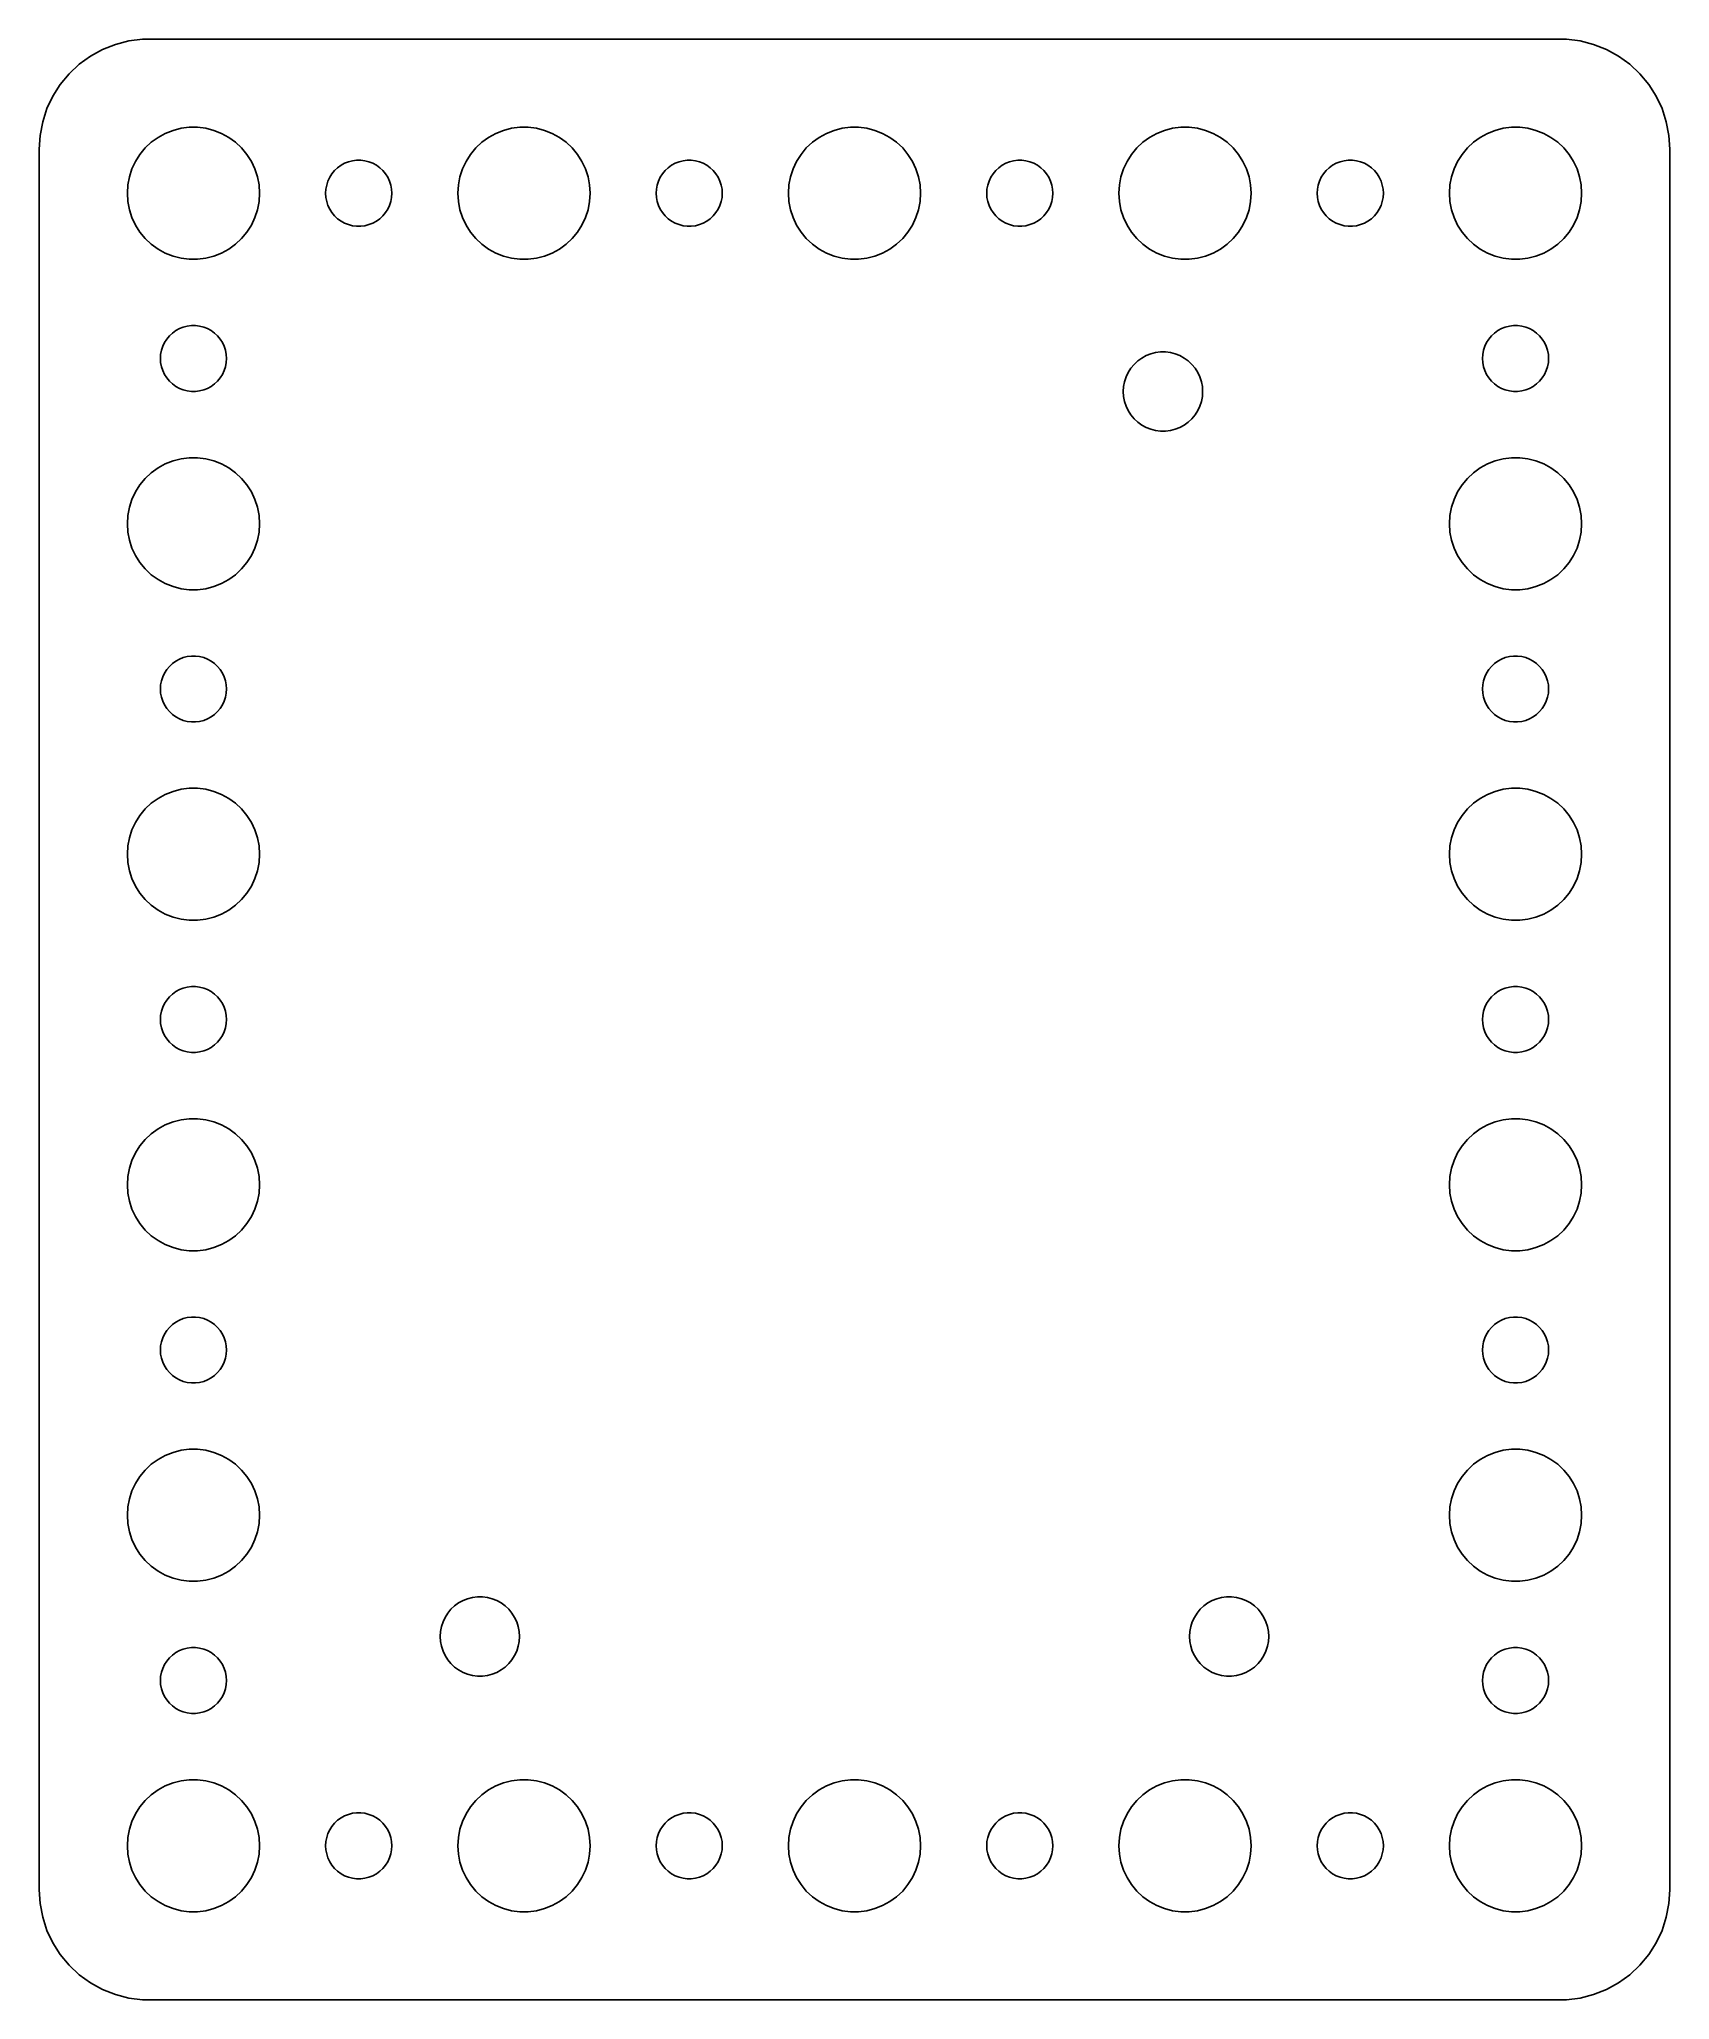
# Model space of a CAD drawing. Header units: metres. Extents: x -37 to 37, y -44.5 to 44.5.
import ezdxf

# ---------------------------------------------------------------- set-up
doc = ezdxf.new("R2010")
doc.units = ezdxf.units.M

msp = doc.modelspace()

# ---------------------------------------------------------------- linework, layer by layer
for p, q in [((-32.3139, 44.4901), (-32.9369, 44.4114)), ((32.3139, 44.4901), (-32.3139, 44.4901)), ((32.9369, 44.4114), (32.3139, 44.4901)), ((-34.6791, 43.7216), (-35.1871, 43.3526)), ((-34.1289, 44.0241), (-34.6791, 43.7216)), ((-33.5451, 44.2553), (-34.1289, 44.0241)), ((-32.9369, 44.4114), (-33.5451, 44.2553)), ((33.5451, 44.2553), (32.9369, 44.4114)), ((34.1289, 44.0241), (33.5451, 44.2553)), ((34.6791, 43.7216), (34.1289, 44.0241)), ((35.1871, 43.3526), (34.6791, 43.7216)), ((-35.6448, 42.9227), (-36.0451, 42.4389)), ((-35.1871, 43.3526), (-35.6448, 42.9227)), ((35.6448, 42.9227), (35.1871, 43.3526)), ((36.0451, 42.4389), (35.6448, 42.9227)), ((-36.3815, 41.9088), (-36.6489, 41.3406)), ((-36.0451, 42.4389), (-36.3815, 41.9088)), ((36.3815, 41.9088), (36.0451, 42.4389)), ((36.6489, 41.3406), (36.3815, 41.9088)), ((-36.6489, 41.3406), (-36.8429, 40.7434)), ((36.8429, 40.7434), (36.6489, 41.3406)), ((-36.9606, 40.1267), (-37, 39.5)), ((-36.8429, 40.7434), (-36.9606, 40.1267)), ((-31.6075, 40.033), (-31.2773, 40.2145)), ((-31.2773, 40.2145), (-30.927, 40.3532)), ((-30.927, 40.3532), (-30.5621, 40.4469)), ((-30.5621, 40.4469), (-30.1884, 40.4941)), ((-30.1884, 40.4941), (-29.8116, 40.4941)), ((-29.8116, 40.4941), (-29.4379, 40.4469)), ((-29.4379, 40.4469), (-29.0729, 40.3532)), ((-29.0729, 40.3532), (-28.7227, 40.2145)), ((-28.7227, 40.2145), (-28.3925, 40.033)), ((-16.6075, 40.033), (-16.2773, 40.2145)), ((-16.2773, 40.2145), (-15.927, 40.3532)), ((-15.927, 40.3532), (-15.5621, 40.4469)), ((-15.5621, 40.4469), (-15.1884, 40.4941)), ((-15.1884, 40.4941), (-14.8116, 40.4941)), ((-14.8116, 40.4941), (-14.4379, 40.4469)), ((-14.4379, 40.4469), (-14.0729, 40.3532)), ((-14.0729, 40.3532), (-13.7227, 40.2145)), ((-13.7227, 40.2145), (-13.3925, 40.033)), ((-1.60747, 40.033), (-1.27733, 40.2145)), ((-1.27733, 40.2145), (-0.92705, 40.3532)), ((-0.92705, 40.3532), (-0.56213, 40.4469)), ((-0.56213, 40.4469), (-0.18837, 40.4941)), ((-0.18837, 40.4941), (0.18837, 40.4941)), ((0.18837, 40.4941), (0.56213, 40.4469)), ((0.56213, 40.4469), (0.92705, 40.3532)), ((0.92705, 40.3532), (1.27733, 40.2145)), ((1.27733, 40.2145), (1.60747, 40.033)), ((13.3925, 40.033), (13.7227, 40.2145)), ((13.7227, 40.2145), (14.0729, 40.3532)), ((14.0729, 40.3532), (14.4379, 40.4469)), ((14.4379, 40.4469), (14.8116, 40.4941)), ((14.8116, 40.4941), (15.1884, 40.4941)), ((15.1884, 40.4941), (15.5621, 40.4469)), ((15.5621, 40.4469), (15.927, 40.3532)), ((15.927, 40.3532), (16.2773, 40.2145)), ((16.2773, 40.2145), (16.6075, 40.033)), ((28.3925, 40.033), (28.7227, 40.2145)), ((28.7227, 40.2145), (29.0729, 40.3532)), ((29.0729, 40.3532), (29.4379, 40.4469)), ((29.4379, 40.4469), (29.8116, 40.4941)), ((29.8116, 40.4941), (30.1884, 40.4941)), ((30.1884, 40.4941), (30.5621, 40.4469)), ((30.5621, 40.4469), (30.927, 40.3532)), ((30.927, 40.3532), (31.2773, 40.2145)), ((31.2773, 40.2145), (31.6075, 40.033)), ((36.9606, 40.1267), (36.8429, 40.7434)), ((37, 39.5), (36.9606, 40.1267)), ((-37, 39.5), (-37, -39.5)), ((-32.6289, 38.9453), (-32.427, 39.2634)), ((-32.427, 39.2634), (-32.1869, 39.5536)), ((-32.1869, 39.5536), (-31.9123, 39.8115)), ((-31.9123, 39.8115), (-31.6075, 40.033)), ((-28.3925, 40.033), (-28.0877, 39.8115)), ((-28.0877, 39.8115), (-27.8131, 39.5536)), ((-27.8131, 39.5536), (-27.5729, 39.2634)), ((-27.5729, 39.2634), (-27.3711, 38.9453)), ((-17.6289, 38.9453), (-17.427, 39.2634)), ((-17.427, 39.2634), (-17.1869, 39.5536)), ((-17.1869, 39.5536), (-16.9123, 39.8115)), ((-16.9123, 39.8115), (-16.6075, 40.033)), ((-13.3925, 40.033), (-13.0877, 39.8115)), ((-13.0877, 39.8115), (-12.8131, 39.5536)), ((-12.8131, 39.5536), (-12.5729, 39.2634)), ((-12.5729, 39.2634), (-12.3711, 38.9453)), ((-2.62891, 38.9453), (-2.42705, 39.2634)), ((-2.42705, 39.2634), (-2.1869, 39.5536)), ((-2.1869, 39.5536), (-1.91226, 39.8115)), ((-1.91226, 39.8115), (-1.60747, 40.033)), ((1.60747, 40.033), (1.91226, 39.8115)), ((1.91226, 39.8115), (2.1869, 39.5536)), ((2.1869, 39.5536), (2.42705, 39.2634)), ((2.42705, 39.2634), (2.62891, 38.9453)), ((12.3711, 38.9453), (12.5729, 39.2634)), ((12.5729, 39.2634), (12.8131, 39.5536)), ((12.8131, 39.5536), (13.0877, 39.8115)), ((13.0877, 39.8115), (13.3925, 40.033)), ((16.6075, 40.033), (16.9123, 39.8115)), ((16.9123, 39.8115), (17.1869, 39.5536)), ((17.1869, 39.5536), (17.427, 39.2634)), ((17.427, 39.2634), (17.6289, 38.9453)), ((27.3711, 38.9453), (27.5729, 39.2634)), ((27.5729, 39.2634), (27.8131, 39.5536)), ((27.8131, 39.5536), (28.0877, 39.8115)), ((28.0877, 39.8115), (28.3925, 40.033)), ((31.6075, 40.033), (31.9123, 39.8115)), ((31.9123, 39.8115), (32.1869, 39.5536)), ((32.1869, 39.5536), (32.427, 39.2634)), ((32.427, 39.2634), (32.6289, 38.9453)), ((37, -39.5), (37, 39.5)), ((-32.9057, 38.2461), (-32.7893, 38.6044)), ((-32.7893, 38.6044), (-32.6289, 38.9453)), ((-27.3711, 38.9453), (-27.2107, 38.6044)), ((-27.2107, 38.6044), (-27.0942, 38.2461)), ((-23.8145, 38.2226), (-23.7135, 38.3817)), ((-23.7135, 38.3817), (-23.5934, 38.5268)), ((-23.5934, 38.5268), (-23.4561, 38.6558)), ((-23.4561, 38.6558), (-23.3037, 38.7665)), ((-23.3037, 38.7665), (-23.1387, 38.8572)), ((-23.1387, 38.8572), (-22.9635, 38.9266)), ((-22.9635, 38.9266), (-22.7811, 38.9734)), ((-22.7811, 38.9734), (-22.5942, 38.997)), ((-22.5942, 38.997), (-22.4058, 38.997)), ((-22.4058, 38.997), (-22.2189, 38.9734)), ((-22.2189, 38.9734), (-22.0365, 38.9266)), ((-22.0365, 38.9266), (-21.8613, 38.8572)), ((-21.8613, 38.8572), (-21.6963, 38.7665)), ((-21.6963, 38.7665), (-21.5439, 38.6558)), ((-21.5439, 38.6558), (-21.4065, 38.5268)), ((-21.4065, 38.5268), (-21.2865, 38.3817)), ((-21.2865, 38.3817), (-21.1855, 38.2226)), ((-17.9057, 38.2461), (-17.7893, 38.6044)), ((-17.7893, 38.6044), (-17.6289, 38.9453)), ((-12.3711, 38.9453), (-12.2107, 38.6044)), ((-12.2107, 38.6044), (-12.0942, 38.2461)), ((-8.81445, 38.2226), (-8.71352, 38.3817)), ((-8.71352, 38.3817), (-8.59344, 38.5268)), ((-8.59344, 38.5268), (-8.45613, 38.6558)), ((-8.45613, 38.6558), (-8.30373, 38.7665)), ((-8.30373, 38.7665), (-8.13866, 38.8572)), ((-8.13866, 38.8572), (-7.96352, 38.9266)), ((-7.96352, 38.9266), (-7.78107, 38.9734)), ((-7.78107, 38.9734), (-7.59418, 38.997)), ((-7.59418, 38.997), (-7.40581, 38.997)), ((-7.40581, 38.997), (-7.21892, 38.9734)), ((-7.21892, 38.9734), (-7.03647, 38.9266)), ((-7.03647, 38.9266), (-6.86133, 38.8572)), ((-6.86133, 38.8572), (-6.69626, 38.7665)), ((-6.69626, 38.7665), (-6.54385, 38.6558)), ((-6.54385, 38.6558), (-6.40654, 38.5268)), ((-6.40654, 38.5268), (-6.28647, 38.3817)), ((-6.28647, 38.3817), (-6.18553, 38.2226)), ((-2.90575, 38.2461), (-2.78932, 38.6044)), ((-2.78932, 38.6044), (-2.62891, 38.9453)), ((2.62891, 38.9453), (2.78932, 38.6044)), ((2.78932, 38.6044), (2.90575, 38.2461)), ((6.18553, 38.2226), (6.28647, 38.3817)), ((6.28647, 38.3817), (6.40654, 38.5268)), ((6.40654, 38.5268), (6.54385, 38.6558)), ((6.54385, 38.6558), (6.69626, 38.7665)), ((6.69626, 38.7665), (6.86133, 38.8572)), ((6.86133, 38.8572), (7.03647, 38.9266)), ((7.03647, 38.9266), (7.21892, 38.9734)), ((7.21892, 38.9734), (7.40581, 38.997)), ((7.40581, 38.997), (7.59418, 38.997)), ((7.59418, 38.997), (7.78107, 38.9734)), ((7.78107, 38.9734), (7.96352, 38.9266)), ((7.96352, 38.9266), (8.13866, 38.8572)), ((8.13866, 38.8572), (8.30373, 38.7665)), ((8.30373, 38.7665), (8.45613, 38.6558)), ((8.45613, 38.6558), (8.59344, 38.5268)), ((8.59344, 38.5268), (8.71352, 38.3817)), ((8.71352, 38.3817), (8.81445, 38.2226)), ((12.0942, 38.2461), (12.2107, 38.6044)), ((12.2107, 38.6044), (12.3711, 38.9453)), ((17.6289, 38.9453), (17.7893, 38.6044)), ((17.7893, 38.6044), (17.9057, 38.2461)), ((21.1855, 38.2226), (21.2865, 38.3817)), ((21.2865, 38.3817), (21.4065, 38.5268)), ((21.4065, 38.5268), (21.5439, 38.6558)), ((21.5439, 38.6558), (21.6963, 38.7665)), ((21.6963, 38.7665), (21.8613, 38.8572)), ((21.8613, 38.8572), (22.0365, 38.9266)), ((22.0365, 38.9266), (22.2189, 38.9734)), ((22.2189, 38.9734), (22.4058, 38.997)), ((22.4058, 38.997), (22.5942, 38.997)), ((22.5942, 38.997), (22.7811, 38.9734)), ((22.7811, 38.9734), (22.9635, 38.9266)), ((22.9635, 38.9266), (23.1387, 38.8572)), ((23.1387, 38.8572), (23.3037, 38.7665)), ((23.3037, 38.7665), (23.4561, 38.6558)), ((23.4561, 38.6558), (23.5934, 38.5268)), ((23.5934, 38.5268), (23.7135, 38.3817)), ((23.7135, 38.3817), (23.8145, 38.2226)), ((27.0942, 38.2461), (27.2107, 38.6044)), ((27.2107, 38.6044), (27.3711, 38.9453)), ((32.6289, 38.9453), (32.7893, 38.6044)), ((32.7893, 38.6044), (32.9057, 38.2461)), ((-33, 37.5), (-32.9763, 37.876)), ((-32.9763, 37.124), (-33, 37.5)), ((-32.9763, 37.876), (-32.9057, 38.2461)), ((-27.0942, 38.2461), (-27.0237, 37.876)), ((-27.0237, 37.876), (-27, 37.5)), ((-27, 37.5), (-27.0237, 37.124)), ((-24, 37.5), (-23.9882, 37.688)), ((-23.9882, 37.312), (-24, 37.5)), ((-23.9882, 37.688), (-23.9529, 37.873)), ((-23.9529, 37.873), (-23.8947, 38.0522)), ((-23.8947, 38.0522), (-23.8145, 38.2226)), ((-21.1855, 38.2226), (-21.1053, 38.0522)), ((-21.1053, 38.0522), (-21.0471, 37.873)), ((-21.0471, 37.873), (-21.0118, 37.688)), ((-21.0118, 37.688), (-21, 37.5)), ((-21, 37.5), (-21.0118, 37.312)), ((-18, 37.5), (-17.9763, 37.876)), ((-17.9763, 37.124), (-18, 37.5)), ((-17.9763, 37.876), (-17.9057, 38.2461)), ((-12.0942, 38.2461), (-12.0237, 37.876)), ((-12.0237, 37.876), (-12, 37.5)), ((-12, 37.5), (-12.0237, 37.124)), ((-9, 37.5), (-8.98816, 37.688)), ((-8.98816, 37.312), (-9, 37.5)), ((-8.98816, 37.688), (-8.95287, 37.873)), ((-8.95287, 37.873), (-8.89465, 38.0522)), ((-8.89465, 38.0522), (-8.81445, 38.2226)), ((-6.18553, 38.2226), (-6.10533, 38.0522)), ((-6.10533, 38.0522), (-6.04712, 37.873)), ((-6.04712, 37.873), (-6.01183, 37.688)), ((-6.01183, 37.688), (-6, 37.5)), ((-6, 37.5), (-6.01183, 37.312)), ((-3, 37.5), (-2.97633, 37.876)), ((-2.97633, 37.124), (-3, 37.5)), ((-2.97633, 37.876), (-2.90575, 38.2461)), ((2.90575, 38.2461), (2.97633, 37.876)), ((2.97633, 37.876), (3, 37.5)), ((3, 37.5), (2.97633, 37.124)), ((6, 37.5), (6.01183, 37.688)), ((6.01183, 37.312), (6, 37.5)), ((6.01183, 37.688), (6.04712, 37.873)), ((6.04712, 37.873), (6.10533, 38.0522)), ((6.10533, 38.0522), (6.18553, 38.2226)), ((8.81445, 38.2226), (8.89465, 38.0522)), ((8.89465, 38.0522), (8.95287, 37.873)), ((8.95287, 37.873), (8.98816, 37.688)), ((8.98816, 37.688), (9, 37.5)), ((9, 37.5), (8.98816, 37.312)), ((12, 37.5), (12.0237, 37.876)), ((12.0237, 37.124), (12, 37.5)), ((12.0237, 37.876), (12.0942, 38.2461)), ((17.9057, 38.2461), (17.9763, 37.876)), ((17.9763, 37.876), (18, 37.5)), ((18, 37.5), (17.9763, 37.124)), ((21, 37.5), (21.0118, 37.688)), ((21.0118, 37.312), (21, 37.5)), ((21.0118, 37.688), (21.0471, 37.873)), ((21.0471, 37.873), (21.1053, 38.0522)), ((21.1053, 38.0522), (21.1855, 38.2226)), ((23.8145, 38.2226), (23.8947, 38.0522)), ((23.8947, 38.0522), (23.9529, 37.873)), ((23.9529, 37.873), (23.9882, 37.688)), ((23.9882, 37.688), (24, 37.5)), ((24, 37.5), (23.9882, 37.312)), ((27, 37.5), (27.0237, 37.876)), ((27.0237, 37.124), (27, 37.5)), ((27.0237, 37.876), (27.0942, 38.2461)), ((32.9057, 38.2461), (32.9763, 37.876)), ((32.9763, 37.876), (33, 37.5)), ((33, 37.5), (32.9763, 37.124)), ((-32.9057, 36.7539), (-32.9763, 37.124)), ((-32.7893, 36.3956), (-32.9057, 36.7539)), ((-27.0942, 36.7539), (-27.2107, 36.3956)), ((-27.0237, 37.124), (-27.0942, 36.7539)), ((-23.9529, 37.127), (-23.9882, 37.312)), ((-23.8947, 36.9478), (-23.9529, 37.127)), ((-23.8145, 36.7774), (-23.8947, 36.9478)), ((-23.7135, 36.6183), (-23.8145, 36.7774)), ((-23.5934, 36.4732), (-23.7135, 36.6183)), ((-21.2865, 36.6183), (-21.4065, 36.4732)), ((-21.1855, 36.7774), (-21.2865, 36.6183)), ((-21.1053, 36.9478), (-21.1855, 36.7774)), ((-21.0471, 37.127), (-21.1053, 36.9478)), ((-21.0118, 37.312), (-21.0471, 37.127)), ((-17.9057, 36.7539), (-17.9763, 37.124)), ((-17.7893, 36.3956), (-17.9057, 36.7539)), ((-12.0942, 36.7539), (-12.2107, 36.3956)), ((-12.0237, 37.124), (-12.0942, 36.7539)), ((-8.95287, 37.127), (-8.98816, 37.312)), ((-8.89465, 36.9478), (-8.95287, 37.127)), ((-8.81445, 36.7774), (-8.89465, 36.9478)), ((-8.71352, 36.6183), (-8.81445, 36.7774)), ((-8.59344, 36.4732), (-8.71352, 36.6183)), ((-6.28647, 36.6183), (-6.40654, 36.4732)), ((-6.18553, 36.7774), (-6.28647, 36.6183)), ((-6.10533, 36.9478), (-6.18553, 36.7774)), ((-6.04712, 37.127), (-6.10533, 36.9478)), ((-6.01183, 37.312), (-6.04712, 37.127)), ((-2.90575, 36.7539), (-2.97633, 37.124)), ((-2.78932, 36.3956), (-2.90575, 36.7539)), ((2.90575, 36.7539), (2.78932, 36.3956)), ((2.97633, 37.124), (2.90575, 36.7539)), ((6.04712, 37.127), (6.01183, 37.312)), ((6.10533, 36.9478), (6.04712, 37.127)), ((6.18553, 36.7774), (6.10533, 36.9478)), ((6.28647, 36.6183), (6.18553, 36.7774)), ((6.40654, 36.4732), (6.28647, 36.6183)), ((8.71352, 36.6183), (8.59344, 36.4732)), ((8.81445, 36.7774), (8.71352, 36.6183)), ((8.89465, 36.9478), (8.81445, 36.7774)), ((8.95287, 37.127), (8.89465, 36.9478)), ((8.98816, 37.312), (8.95287, 37.127)), ((12.0942, 36.7539), (12.0237, 37.124)), ((12.2107, 36.3956), (12.0942, 36.7539)), ((17.9057, 36.7539), (17.7893, 36.3956)), ((17.9763, 37.124), (17.9057, 36.7539)), ((21.0471, 37.127), (21.0118, 37.312)), ((21.1053, 36.9478), (21.0471, 37.127)), ((21.1855, 36.7774), (21.1053, 36.9478)), ((21.2865, 36.6183), (21.1855, 36.7774)), ((21.4065, 36.4732), (21.2865, 36.6183)), ((23.7135, 36.6183), (23.5934, 36.4732)), ((23.8145, 36.7774), (23.7135, 36.6183)), ((23.8947, 36.9478), (23.8145, 36.7774)), ((23.9529, 37.127), (23.8947, 36.9478)), ((23.9882, 37.312), (23.9529, 37.127)), ((27.0942, 36.7539), (27.0237, 37.124)), ((27.2107, 36.3956), (27.0942, 36.7539)), ((32.9057, 36.7539), (32.7893, 36.3956)), ((32.9763, 37.124), (32.9057, 36.7539)), ((-32.6289, 36.0547), (-32.7893, 36.3956)), ((-32.427, 35.7366), (-32.6289, 36.0547)), ((-32.1869, 35.4464), (-32.427, 35.7366)), ((-27.5729, 35.7366), (-27.8131, 35.4464)), ((-27.3711, 36.0547), (-27.5729, 35.7366)), ((-27.2107, 36.3956), (-27.3711, 36.0547)), ((-23.4561, 36.3442), (-23.5934, 36.4732)), ((-23.3037, 36.2335), (-23.4561, 36.3442)), ((-23.1387, 36.1428), (-23.3037, 36.2335)), ((-22.9635, 36.0734), (-23.1387, 36.1428)), ((-22.7811, 36.0266), (-22.9635, 36.0734)), ((-22.5942, 36.003), (-22.7811, 36.0266)), ((-22.4058, 36.003), (-22.5942, 36.003)), ((-22.2189, 36.0266), (-22.4058, 36.003)), ((-22.0365, 36.0734), (-22.2189, 36.0266)), ((-21.8613, 36.1428), (-22.0365, 36.0734)), ((-21.6963, 36.2335), (-21.8613, 36.1428)), ((-21.5439, 36.3442), (-21.6963, 36.2335)), ((-21.4065, 36.4732), (-21.5439, 36.3442)), ((-17.6289, 36.0547), (-17.7893, 36.3956)), ((-17.427, 35.7366), (-17.6289, 36.0547)), ((-17.1869, 35.4464), (-17.427, 35.7366)), ((-12.5729, 35.7366), (-12.8131, 35.4464)), ((-12.3711, 36.0547), (-12.5729, 35.7366)), ((-12.2107, 36.3956), (-12.3711, 36.0547)), ((-8.45613, 36.3442), (-8.59344, 36.4732)), ((-8.30373, 36.2335), (-8.45613, 36.3442)), ((-8.13866, 36.1428), (-8.30373, 36.2335)), ((-7.96352, 36.0734), (-8.13866, 36.1428)), ((-7.78107, 36.0266), (-7.96352, 36.0734)), ((-7.59418, 36.003), (-7.78107, 36.0266)), ((-7.40581, 36.003), (-7.59418, 36.003)), ((-7.21892, 36.0266), (-7.40581, 36.003)), ((-7.03647, 36.0734), (-7.21892, 36.0266)), ((-6.86133, 36.1428), (-7.03647, 36.0734)), ((-6.69626, 36.2335), (-6.86133, 36.1428)), ((-6.54385, 36.3442), (-6.69626, 36.2335)), ((-6.40654, 36.4732), (-6.54385, 36.3442)), ((-2.62891, 36.0547), (-2.78932, 36.3956)), ((-2.42705, 35.7366), (-2.62891, 36.0547)), ((-2.1869, 35.4464), (-2.42705, 35.7366)), ((2.42705, 35.7366), (2.1869, 35.4464)), ((2.62891, 36.0547), (2.42705, 35.7366)), ((2.78932, 36.3956), (2.62891, 36.0547)), ((6.54385, 36.3442), (6.40654, 36.4732)), ((6.69626, 36.2335), (6.54385, 36.3442)), ((6.86133, 36.1428), (6.69626, 36.2335)), ((7.03647, 36.0734), (6.86133, 36.1428)), ((7.21892, 36.0266), (7.03647, 36.0734)), ((7.40581, 36.003), (7.21892, 36.0266)), ((7.59418, 36.003), (7.40581, 36.003)), ((7.78107, 36.0266), (7.59418, 36.003)), ((7.96352, 36.0734), (7.78107, 36.0266)), ((8.13866, 36.1428), (7.96352, 36.0734)), ((8.30373, 36.2335), (8.13866, 36.1428)), ((8.45613, 36.3442), (8.30373, 36.2335)), ((8.59344, 36.4732), (8.45613, 36.3442)), ((12.3711, 36.0547), (12.2107, 36.3956)), ((12.5729, 35.7366), (12.3711, 36.0547)), ((12.8131, 35.4464), (12.5729, 35.7366)), ((17.427, 35.7366), (17.1869, 35.4464)), ((17.6289, 36.0547), (17.427, 35.7366)), ((17.7893, 36.3956), (17.6289, 36.0547)), ((21.5439, 36.3442), (21.4065, 36.4732)), ((21.6963, 36.2335), (21.5439, 36.3442)), ((21.8613, 36.1428), (21.6963, 36.2335)), ((22.0365, 36.0734), (21.8613, 36.1428)), ((22.2189, 36.0266), (22.0365, 36.0734)), ((22.4058, 36.003), (22.2189, 36.0266)), ((22.5942, 36.003), (22.4058, 36.003)), ((22.7811, 36.0266), (22.5942, 36.003)), ((22.9635, 36.0734), (22.7811, 36.0266)), ((23.1387, 36.1428), (22.9635, 36.0734)), ((23.3037, 36.2335), (23.1387, 36.1428)), ((23.4561, 36.3442), (23.3037, 36.2335)), ((23.5934, 36.4732), (23.4561, 36.3442)), ((27.3711, 36.0547), (27.2107, 36.3956)), ((27.5729, 35.7366), (27.3711, 36.0547)), ((27.8131, 35.4464), (27.5729, 35.7366)), ((32.427, 35.7366), (32.1869, 35.4464)), ((32.6289, 36.0547), (32.427, 35.7366)), ((32.7893, 36.3956), (32.6289, 36.0547)), ((-31.9123, 35.1885), (-32.1869, 35.4464)), ((-31.6075, 34.967), (-31.9123, 35.1885)), ((-31.2773, 34.7855), (-31.6075, 34.967)), ((-30.927, 34.6468), (-31.2773, 34.7855)), ((-28.7227, 34.7855), (-29.0729, 34.6468)), ((-28.3925, 34.967), (-28.7227, 34.7855)), ((-28.0877, 35.1885), (-28.3925, 34.967)), ((-27.8131, 35.4464), (-28.0877, 35.1885)), ((-16.9123, 35.1885), (-17.1869, 35.4464)), ((-16.6075, 34.967), (-16.9123, 35.1885)), ((-16.2773, 34.7855), (-16.6075, 34.967)), ((-15.927, 34.6468), (-16.2773, 34.7855)), ((-13.7227, 34.7855), (-14.0729, 34.6468)), ((-13.3925, 34.967), (-13.7227, 34.7855)), ((-13.0877, 35.1885), (-13.3925, 34.967)), ((-12.8131, 35.4464), (-13.0877, 35.1885)), ((-1.91226, 35.1885), (-2.1869, 35.4464)), ((-1.60747, 34.967), (-1.91226, 35.1885)), ((-1.27733, 34.7855), (-1.60747, 34.967)), ((-0.92705, 34.6468), (-1.27733, 34.7855)), ((1.27733, 34.7855), (0.92705, 34.6468)), ((1.60747, 34.967), (1.27733, 34.7855)), ((1.91226, 35.1885), (1.60747, 34.967)), ((2.1869, 35.4464), (1.91226, 35.1885)), ((13.0877, 35.1885), (12.8131, 35.4464)), ((13.3925, 34.967), (13.0877, 35.1885)), ((13.7227, 34.7855), (13.3925, 34.967)), ((14.0729, 34.6468), (13.7227, 34.7855)), ((16.2773, 34.7855), (15.927, 34.6468)), ((16.6075, 34.967), (16.2773, 34.7855)), ((16.9123, 35.1885), (16.6075, 34.967)), ((17.1869, 35.4464), (16.9123, 35.1885)), ((28.0877, 35.1885), (27.8131, 35.4464)), ((28.3925, 34.967), (28.0877, 35.1885)), ((28.7227, 34.7855), (28.3925, 34.967)), ((29.0729, 34.6468), (28.7227, 34.7855)), ((31.2773, 34.7855), (30.927, 34.6468)), ((31.6075, 34.967), (31.2773, 34.7855)), ((31.9123, 35.1885), (31.6075, 34.967)), ((32.1869, 35.4464), (31.9123, 35.1885)), ((-30.5621, 34.5531), (-30.927, 34.6468)), ((-30.1884, 34.5059), (-30.5621, 34.5531)), ((-29.8116, 34.5059), (-30.1884, 34.5059)), ((-29.4379, 34.5531), (-29.8116, 34.5059)), ((-29.0729, 34.6468), (-29.4379, 34.5531)), ((-15.5621, 34.5531), (-15.927, 34.6468)), ((-15.1884, 34.5059), (-15.5621, 34.5531)), ((-14.8116, 34.5059), (-15.1884, 34.5059)), ((-14.4379, 34.5531), (-14.8116, 34.5059)), ((-14.0729, 34.6468), (-14.4379, 34.5531)), ((-0.56213, 34.5531), (-0.92705, 34.6468)), ((-0.18837, 34.5059), (-0.56213, 34.5531)), ((0.18837, 34.5059), (-0.18837, 34.5059)), ((0.56213, 34.5531), (0.18837, 34.5059)), ((0.92705, 34.6468), (0.56213, 34.5531)), ((14.4379, 34.5531), (14.0729, 34.6468)), ((14.8116, 34.5059), (14.4379, 34.5531)), ((15.1884, 34.5059), (14.8116, 34.5059)), ((15.5621, 34.5531), (15.1884, 34.5059)), ((15.927, 34.6468), (15.5621, 34.5531)), ((29.4379, 34.5531), (29.0729, 34.6468)), ((29.8116, 34.5059), (29.4379, 34.5531)), ((30.1884, 34.5059), (29.8116, 34.5059)), ((30.5621, 34.5531), (30.1884, 34.5059)), ((30.927, 34.6468), (30.5621, 34.5531)), ((-31.0934, 31.0268), (-30.9561, 31.1558)), ((-30.9561, 31.1558), (-30.8037, 31.2665)), ((-30.8037, 31.2665), (-30.6387, 31.3572)), ((-30.6387, 31.3572), (-30.4635, 31.4266)), ((-30.4635, 31.4266), (-30.2811, 31.4734)), ((-30.2811, 31.4734), (-30.0942, 31.497)), ((-30.0942, 31.497), (-29.9058, 31.497)), ((-29.9058, 31.497), (-29.7189, 31.4734)), ((-29.7189, 31.4734), (-29.5365, 31.4266)), ((-29.5365, 31.4266), (-29.3613, 31.3572)), ((-29.3613, 31.3572), (-29.1963, 31.2665)), ((-29.1963, 31.2665), (-29.0439, 31.1558)), ((-29.0439, 31.1558), (-28.9065, 31.0268)), ((28.9065, 31.0268), (29.0439, 31.1558)), ((29.0439, 31.1558), (29.1963, 31.2665)), ((29.1963, 31.2665), (29.3613, 31.3572)), ((29.3613, 31.3572), (29.5365, 31.4266)), ((29.5365, 31.4266), (29.7189, 31.4734)), ((29.7189, 31.4734), (29.9058, 31.497)), ((29.9058, 31.497), (30.0942, 31.497)), ((30.0942, 31.497), (30.2811, 31.4734)), ((30.2811, 31.4734), (30.4635, 31.4266)), ((30.4635, 31.4266), (30.6387, 31.3572)), ((30.6387, 31.3572), (30.8037, 31.2665)), ((30.8037, 31.2665), (30.9561, 31.1558)), ((30.9561, 31.1558), (31.0934, 31.0268)), ((-31.4882, 30.188), (-31.4529, 30.373)), ((-31.4529, 30.373), (-31.3947, 30.5522)), ((-31.3947, 30.5522), (-31.3145, 30.7226)), ((-31.3145, 30.7226), (-31.2135, 30.8817)), ((-31.2135, 30.8817), (-31.0934, 31.0268)), ((-28.9065, 31.0268), (-28.7865, 30.8817)), ((-28.7865, 30.8817), (-28.6855, 30.7226)), ((-28.6855, 30.7226), (-28.6053, 30.5522)), ((-28.6053, 30.5522), (-28.5471, 30.373)), ((-28.5471, 30.373), (-28.5118, 30.188)), ((13.4438, 30.2119), (13.6627, 30.2681)), ((13.6627, 30.2681), (13.887, 30.2964)), ((13.887, 30.2964), (14.113, 30.2964)), ((14.113, 30.2964), (14.3373, 30.2681)), ((14.3373, 30.2681), (14.5562, 30.2119)), ((28.5118, 30.188), (28.5471, 30.373)), ((28.5471, 30.373), (28.6053, 30.5522)), ((28.6053, 30.5522), (28.6855, 30.7226)), ((28.6855, 30.7226), (28.7865, 30.8817)), ((28.7865, 30.8817), (28.9065, 31.0268)), ((31.0934, 31.0268), (31.2135, 30.8817)), ((31.2135, 30.8817), (31.3145, 30.7226)), ((31.3145, 30.7226), (31.3947, 30.5522)), ((31.3947, 30.5522), (31.4529, 30.373)), ((31.4529, 30.373), (31.4882, 30.188)), ((-31.5, 30), (-31.4882, 30.188)), ((-31.4882, 29.812), (-31.5, 30)), ((-31.4529, 29.627), (-31.4882, 29.812)), ((-31.3947, 29.4478), (-31.4529, 29.627)), ((-31.3145, 29.2774), (-31.3947, 29.4478)), ((-28.6053, 29.4478), (-28.6855, 29.2774)), ((-28.5471, 29.627), (-28.6053, 29.4478)), ((-28.5118, 29.812), (-28.5471, 29.627)), ((-28.5118, 30.188), (-28.5, 30)), ((-28.5, 30), (-28.5118, 29.812)), ((12.3264, 29.1626), (12.4226, 29.3672)), ((12.4226, 29.3672), (12.5438, 29.558)), ((12.5438, 29.558), (12.6879, 29.7322)), ((12.6879, 29.7322), (12.8526, 29.8869)), ((12.8526, 29.8869), (13.0355, 30.0198)), ((13.0355, 30.0198), (13.2336, 30.1287)), ((13.2336, 30.1287), (13.4438, 30.2119)), ((14.5562, 30.2119), (14.7664, 30.1287)), ((14.7664, 30.1287), (14.9645, 30.0198)), ((14.9645, 30.0198), (15.1474, 29.8869)), ((15.1474, 29.8869), (15.3121, 29.7322)), ((15.3121, 29.7322), (15.4562, 29.558)), ((15.4562, 29.558), (15.5773, 29.3672)), ((15.5773, 29.3672), (15.6736, 29.1626)), ((28.5, 30), (28.5118, 30.188)), ((28.5118, 29.812), (28.5, 30)), ((28.5471, 29.627), (28.5118, 29.812)), ((28.6053, 29.4478), (28.5471, 29.627)), ((28.6855, 29.2774), (28.6053, 29.4478)), ((31.3947, 29.4478), (31.3145, 29.2774)), ((31.4529, 29.627), (31.3947, 29.4478)), ((31.4882, 29.812), (31.4529, 29.627)), ((31.4882, 30.188), (31.5, 30)), ((31.5, 30), (31.4882, 29.812)), ((-31.2135, 29.1183), (-31.3145, 29.2774)), ((-31.0934, 28.9732), (-31.2135, 29.1183)), ((-30.9561, 28.8442), (-31.0934, 28.9732)), ((-30.8037, 28.7335), (-30.9561, 28.8442)), ((-30.6387, 28.6427), (-30.8037, 28.7335)), ((-30.4635, 28.5734), (-30.6387, 28.6427)), ((-30.2811, 28.5266), (-30.4635, 28.5734)), ((-30.0942, 28.503), (-30.2811, 28.5266)), ((-29.9058, 28.503), (-30.0942, 28.503)), ((-29.7189, 28.5266), (-29.9058, 28.503)), ((-29.5365, 28.5734), (-29.7189, 28.5266)), ((-29.3613, 28.6427), (-29.5365, 28.5734)), ((-29.1963, 28.7335), (-29.3613, 28.6427)), ((-29.0439, 28.8442), (-29.1963, 28.7335)), ((-28.9065, 28.9732), (-29.0439, 28.8442)), ((-28.7865, 29.1183), (-28.9065, 28.9732)), ((-28.6855, 29.2774), (-28.7865, 29.1183)), ((12.2, 28.5), (12.2142, 28.7256)), ((12.2142, 28.2744), (12.2, 28.5)), ((12.2142, 28.7256), (12.2565, 28.9476)), ((12.2565, 28.9476), (12.3264, 29.1626)), ((15.6736, 29.1626), (15.7434, 28.9476)), ((15.7434, 28.9476), (15.7858, 28.7256)), ((15.7858, 28.7256), (15.8, 28.5)), ((15.8, 28.5), (15.7858, 28.2744)), ((28.7865, 29.1183), (28.6855, 29.2774)), ((28.9065, 28.9732), (28.7865, 29.1183)), ((29.0439, 28.8442), (28.9065, 28.9732)), ((29.1963, 28.7335), (29.0439, 28.8442)), ((29.3613, 28.6427), (29.1963, 28.7335)), ((29.5365, 28.5734), (29.3613, 28.6427)), ((29.7189, 28.5266), (29.5365, 28.5734)), ((29.9058, 28.503), (29.7189, 28.5266)), ((30.0942, 28.503), (29.9058, 28.503)), ((30.2811, 28.5266), (30.0942, 28.503)), ((30.4635, 28.5734), (30.2811, 28.5266)), ((30.6387, 28.6427), (30.4635, 28.5734)), ((30.8037, 28.7335), (30.6387, 28.6427)), ((30.9561, 28.8442), (30.8037, 28.7335)), ((31.0934, 28.9732), (30.9561, 28.8442)), ((31.2135, 29.1183), (31.0934, 28.9732)), ((31.3145, 29.2774), (31.2135, 29.1183)), ((12.2565, 28.0524), (12.2142, 28.2744)), ((12.3264, 27.8374), (12.2565, 28.0524)), ((12.4226, 27.6328), (12.3264, 27.8374)), ((12.5438, 27.442), (12.4226, 27.6328)), ((15.5773, 27.6328), (15.4562, 27.442)), ((15.6736, 27.8374), (15.5773, 27.6328)), ((15.7434, 28.0524), (15.6736, 27.8374)), ((15.7858, 28.2744), (15.7434, 28.0524)), ((12.6879, 27.2678), (12.5438, 27.442)), ((12.8526, 27.1131), (12.6879, 27.2678)), ((13.0355, 26.9802), (12.8526, 27.1131)), ((13.2336, 26.8713), (13.0355, 26.9802)), ((13.4438, 26.7881), (13.2336, 26.8713)), ((13.6627, 26.7319), (13.4438, 26.7881)), ((13.887, 26.7036), (13.6627, 26.7319)), ((14.113, 26.7036), (13.887, 26.7036)), ((14.3373, 26.7319), (14.113, 26.7036)), ((14.5562, 26.7881), (14.3373, 26.7319)), ((14.7664, 26.8713), (14.5562, 26.7881)), ((14.9645, 26.9802), (14.7664, 26.8713)), ((15.1474, 27.1131), (14.9645, 26.9802)), ((15.3121, 27.2678), (15.1474, 27.1131)), ((15.4562, 27.442), (15.3121, 27.2678)), ((-31.9123, 24.8115), (-31.6075, 25.033)), ((-31.6075, 25.033), (-31.2773, 25.2145)), ((-31.2773, 25.2145), (-30.927, 25.3532)), ((-30.927, 25.3532), (-30.5621, 25.4469)), ((-30.5621, 25.4469), (-30.1884, 25.4941)), ((-30.1884, 25.4941), (-29.8116, 25.4941)), ((-29.8116, 25.4941), (-29.4379, 25.4469)), ((-29.4379, 25.4469), (-29.0729, 25.3532)), ((-29.0729, 25.3532), (-28.7227, 25.2145)), ((-28.7227, 25.2145), (-28.3925, 25.033)), ((-28.3925, 25.033), (-28.0877, 24.8115)), ((28.0877, 24.8115), (28.3925, 25.033)), ((28.3925, 25.033), (28.7227, 25.2145)), ((28.7227, 25.2145), (29.0729, 25.3532)), ((29.0729, 25.3532), (29.4379, 25.4469)), ((29.4379, 25.4469), (29.8116, 25.4941)), ((29.8116, 25.4941), (30.1884, 25.4941)), ((30.1884, 25.4941), (30.5621, 25.4469)), ((30.5621, 25.4469), (30.927, 25.3532)), ((30.927, 25.3532), (31.2773, 25.2145)), ((31.2773, 25.2145), (31.6075, 25.033)), ((31.6075, 25.033), (31.9123, 24.8115)), ((-32.6289, 23.9453), (-32.427, 24.2634)), ((-32.427, 24.2634), (-32.1869, 24.5536)), ((-32.1869, 24.5536), (-31.9123, 24.8115)), ((-28.0877, 24.8115), (-27.8131, 24.5536)), ((-27.8131, 24.5536), (-27.5729, 24.2634)), ((-27.5729, 24.2634), (-27.3711, 23.9453)), ((27.3711, 23.9453), (27.5729, 24.2634)), ((27.5729, 24.2634), (27.8131, 24.5536)), ((27.8131, 24.5536), (28.0877, 24.8115)), ((31.9123, 24.8115), (32.1869, 24.5536)), ((32.1869, 24.5536), (32.427, 24.2634)), ((32.427, 24.2634), (32.6289, 23.9453)), ((-32.9763, 22.876), (-32.9057, 23.2461)), ((-32.9057, 23.2461), (-32.7893, 23.6044)), ((-32.7893, 23.6044), (-32.6289, 23.9453)), ((-27.3711, 23.9453), (-27.2107, 23.6044)), ((-27.2107, 23.6044), (-27.0942, 23.2461)), ((-27.0942, 23.2461), (-27.0237, 22.876)), ((27.0237, 22.876), (27.0942, 23.2461)), ((27.0942, 23.2461), (27.2107, 23.6044)), ((27.2107, 23.6044), (27.3711, 23.9453)), ((32.6289, 23.9453), (32.7893, 23.6044)), ((32.7893, 23.6044), (32.9057, 23.2461)), ((32.9057, 23.2461), (32.9763, 22.876)), ((-33, 22.5), (-32.9763, 22.876)), ((-32.9763, 22.124), (-33, 22.5)), ((-27.0237, 22.876), (-27, 22.5)), ((-27, 22.5), (-27.0237, 22.124)), ((27, 22.5), (27.0237, 22.876)), ((27.0237, 22.124), (27, 22.5)), ((32.9763, 22.876), (33, 22.5)), ((33, 22.5), (32.9763, 22.124)), ((-32.9057, 21.7539), (-32.9763, 22.124)), ((-32.7893, 21.3956), (-32.9057, 21.7539)), ((-32.6289, 21.0547), (-32.7893, 21.3956)), ((-27.2107, 21.3956), (-27.3711, 21.0547)), ((-27.0942, 21.7539), (-27.2107, 21.3956)), ((-27.0237, 22.124), (-27.0942, 21.7539)), ((27.0942, 21.7539), (27.0237, 22.124)), ((27.2107, 21.3956), (27.0942, 21.7539)), ((27.3711, 21.0547), (27.2107, 21.3956)), ((32.7893, 21.3956), (32.6289, 21.0547)), ((32.9057, 21.7539), (32.7893, 21.3956)), ((32.9763, 22.124), (32.9057, 21.7539)), ((-32.427, 20.7366), (-32.6289, 21.0547)), ((-32.1869, 20.4464), (-32.427, 20.7366)), ((-27.5729, 20.7366), (-27.8131, 20.4464)), ((-27.3711, 21.0547), (-27.5729, 20.7366)), ((27.5729, 20.7366), (27.3711, 21.0547)), ((27.8131, 20.4464), (27.5729, 20.7366)), ((32.427, 20.7366), (32.1869, 20.4464)), ((32.6289, 21.0547), (32.427, 20.7366)), ((-31.9123, 20.1884), (-32.1869, 20.4464)), ((-31.6075, 19.967), (-31.9123, 20.1884)), ((-31.2773, 19.7855), (-31.6075, 19.967)), ((-30.927, 19.6468), (-31.2773, 19.7855)), ((-30.5621, 19.5531), (-30.927, 19.6468)), ((-29.0729, 19.6468), (-29.4379, 19.5531)), ((-28.7227, 19.7855), (-29.0729, 19.6468)), ((-28.3925, 19.967), (-28.7227, 19.7855)), ((-28.0877, 20.1884), (-28.3925, 19.967)), ((-27.8131, 20.4464), (-28.0877, 20.1884)), ((28.0877, 20.1884), (27.8131, 20.4464)), ((28.3925, 19.967), (28.0877, 20.1884)), ((28.7227, 19.7855), (28.3925, 19.967)), ((29.0729, 19.6468), (28.7227, 19.7855)), ((29.4379, 19.5531), (29.0729, 19.6468)), ((30.927, 19.6468), (30.5621, 19.5531)), ((31.2773, 19.7855), (30.927, 19.6468)), ((31.6075, 19.967), (31.2773, 19.7855)), ((31.9123, 20.1884), (31.6075, 19.967)), ((32.1869, 20.4464), (31.9123, 20.1884)), ((-30.1884, 19.5059), (-30.5621, 19.5531)), ((-29.8116, 19.5059), (-30.1884, 19.5059)), ((-29.4379, 19.5531), (-29.8116, 19.5059)), ((29.8116, 19.5059), (29.4379, 19.5531)), ((30.1884, 19.5059), (29.8116, 19.5059)), ((30.5621, 19.5531), (30.1884, 19.5059)), ((-31.2135, 15.8817), (-31.0934, 16.0268)), ((-31.0934, 16.0268), (-30.9561, 16.1558)), ((-30.9561, 16.1558), (-30.8037, 16.2665)), ((-30.8037, 16.2665), (-30.6387, 16.3572)), ((-30.6387, 16.3572), (-30.4635, 16.4266)), ((-30.4635, 16.4266), (-30.2811, 16.4734)), ((-30.2811, 16.4734), (-30.0942, 16.497)), ((-30.0942, 16.497), (-29.9058, 16.497)), ((-29.9058, 16.497), (-29.7189, 16.4734)), ((-29.7189, 16.4734), (-29.5365, 16.4266)), ((-29.5365, 16.4266), (-29.3613, 16.3572)), ((-29.3613, 16.3572), (-29.1963, 16.2665)), ((-29.1963, 16.2665), (-29.0439, 16.1558)), ((-29.0439, 16.1558), (-28.9065, 16.0268)), ((-28.9065, 16.0268), (-28.7865, 15.8817)), ((28.7865, 15.8817), (28.9065, 16.0268)), ((28.9065, 16.0268), (29.0439, 16.1558)), ((29.0439, 16.1558), (29.1963, 16.2665)), ((29.1963, 16.2665), (29.3613, 16.3572)), ((29.3613, 16.3572), (29.5365, 16.4266)), ((29.5365, 16.4266), (29.7189, 16.4734)), ((29.7189, 16.4734), (29.9058, 16.497)), ((29.9058, 16.497), (30.0942, 16.497)), ((30.0942, 16.497), (30.2811, 16.4734)), ((30.2811, 16.4734), (30.4635, 16.4266)), ((30.4635, 16.4266), (30.6387, 16.3572)), ((30.6387, 16.3572), (30.8037, 16.2665)), ((30.8037, 16.2665), (30.9561, 16.1558)), ((30.9561, 16.1558), (31.0934, 16.0268)), ((31.0934, 16.0268), (31.2135, 15.8817)), ((-31.5, 15), (-31.4882, 15.188)), ((-31.4882, 15.188), (-31.4529, 15.373)), ((-31.4529, 15.373), (-31.3947, 15.5522)), ((-31.3947, 15.5522), (-31.3145, 15.7226)), ((-31.3145, 15.7226), (-31.2135, 15.8817)), ((-28.7865, 15.8817), (-28.6855, 15.7226)), ((-28.6855, 15.7226), (-28.6053, 15.5522)), ((-28.6053, 15.5522), (-28.5471, 15.373)), ((-28.5471, 15.373), (-28.5118, 15.188)), ((-28.5118, 15.188), (-28.5, 15)), ((28.5, 15), (28.5118, 15.188)), ((28.5118, 15.188), (28.5471, 15.373)), ((28.5471, 15.373), (28.6053, 15.5522)), ((28.6053, 15.5522), (28.6855, 15.7226)), ((28.6855, 15.7226), (28.7865, 15.8817)), ((31.2135, 15.8817), (31.3145, 15.7226)), ((31.3145, 15.7226), (31.3947, 15.5522)), ((31.3947, 15.5522), (31.4529, 15.373)), ((31.4529, 15.373), (31.4882, 15.188)), ((31.4882, 15.188), (31.5, 15)), ((-31.4882, 14.812), (-31.5, 15)), ((-31.4529, 14.627), (-31.4882, 14.812)), ((-31.3947, 14.4478), (-31.4529, 14.627)), ((-31.3145, 14.2774), (-31.3947, 14.4478)), ((-31.2135, 14.1183), (-31.3145, 14.2774)), ((-28.6855, 14.2774), (-28.7865, 14.1183)), ((-28.6053, 14.4478), (-28.6855, 14.2774)), ((-28.5471, 14.627), (-28.6053, 14.4478)), ((-28.5118, 14.812), (-28.5471, 14.627)), ((-28.5, 15), (-28.5118, 14.812)), ((28.5118, 14.812), (28.5, 15)), ((28.5471, 14.627), (28.5118, 14.812)), ((28.6053, 14.4478), (28.5471, 14.627)), ((28.6855, 14.2774), (28.6053, 14.4478)), ((28.7865, 14.1183), (28.6855, 14.2774)), ((31.3145, 14.2774), (31.2135, 14.1183)), ((31.3947, 14.4478), (31.3145, 14.2774)), ((31.4529, 14.627), (31.3947, 14.4478)), ((31.4882, 14.812), (31.4529, 14.627)), ((31.5, 15), (31.4882, 14.812)), ((-31.0934, 13.9732), (-31.2135, 14.1183)), ((-30.9561, 13.8442), (-31.0934, 13.9732)), ((-30.8037, 13.7335), (-30.9561, 13.8442)), ((-30.6387, 13.6427), (-30.8037, 13.7335)), ((-30.4635, 13.5734), (-30.6387, 13.6427)), ((-30.2811, 13.5266), (-30.4635, 13.5734)), ((-30.0942, 13.5029), (-30.2811, 13.5266)), ((-29.9058, 13.5029), (-30.0942, 13.5029)), ((-29.7189, 13.5266), (-29.9058, 13.5029)), ((-29.5365, 13.5734), (-29.7189, 13.5266)), ((-29.3613, 13.6427), (-29.5365, 13.5734)), ((-29.1963, 13.7335), (-29.3613, 13.6427)), ((-29.0439, 13.8442), (-29.1963, 13.7335)), ((-28.9065, 13.9732), (-29.0439, 13.8442)), ((-28.7865, 14.1183), (-28.9065, 13.9732)), ((28.9065, 13.9732), (28.7865, 14.1183)), ((29.0439, 13.8442), (28.9065, 13.9732)), ((29.1963, 13.7335), (29.0439, 13.8442)), ((29.3613, 13.6427), (29.1963, 13.7335)), ((29.5365, 13.5734), (29.3613, 13.6427)), ((29.7189, 13.5266), (29.5365, 13.5734)), ((29.9058, 13.5029), (29.7189, 13.5266)), ((30.0942, 13.5029), (29.9058, 13.5029)), ((30.2811, 13.5266), (30.0942, 13.5029)), ((30.4635, 13.5734), (30.2811, 13.5266)), ((30.6387, 13.6427), (30.4635, 13.5734)), ((30.8037, 13.7335), (30.6387, 13.6427)), ((30.9561, 13.8442), (30.8037, 13.7335)), ((31.0934, 13.9732), (30.9561, 13.8442)), ((31.2135, 14.1183), (31.0934, 13.9732)), ((-32.1869, 9.55363), (-31.9123, 9.81154)), ((-31.9123, 9.81154), (-31.6075, 10.033)), ((-31.6075, 10.033), (-31.2773, 10.2145)), ((-31.2773, 10.2145), (-30.927, 10.3532)), ((-30.927, 10.3532), (-30.5621, 10.4469)), ((-30.5621, 10.4469), (-30.1884, 10.4941)), ((-30.1884, 10.4941), (-29.8116, 10.4941)), ((-29.8116, 10.4941), (-29.4379, 10.4469)), ((-29.4379, 10.4469), (-29.0729, 10.3532)), ((-29.0729, 10.3532), (-28.7227, 10.2145)), ((-28.7227, 10.2145), (-28.3925, 10.033)), ((-28.3925, 10.033), (-28.0877, 9.81154)), ((-28.0877, 9.81154), (-27.8131, 9.55363)), ((27.8131, 9.55363), (28.0877, 9.81154)), ((28.0877, 9.81154), (28.3925, 10.033)), ((28.3925, 10.033), (28.7227, 10.2145)), ((28.7227, 10.2145), (29.0729, 10.3532)), ((29.0729, 10.3532), (29.4379, 10.4469)), ((29.4379, 10.4469), (29.8116, 10.4941)), ((29.8116, 10.4941), (30.1884, 10.4941)), ((30.1884, 10.4941), (30.5621, 10.4469)), ((30.5621, 10.4469), (30.927, 10.3532)), ((30.927, 10.3532), (31.2773, 10.2145)), ((31.2773, 10.2145), (31.6075, 10.033)), ((31.6075, 10.033), (31.9123, 9.81154)), ((31.9123, 9.81154), (32.1869, 9.55363)), ((-32.7893, 8.60437), (-32.6289, 8.94525)), ((-32.6289, 8.94525), (-32.427, 9.26335)), ((-32.427, 9.26335), (-32.1869, 9.55363)), ((-27.8131, 9.55363), (-27.5729, 9.26335)), ((-27.5729, 9.26335), (-27.3711, 8.94525)), ((-27.3711, 8.94525), (-27.2107, 8.60437)), ((27.2107, 8.60437), (27.3711, 8.94525)), ((27.3711, 8.94525), (27.5729, 9.26335)), ((27.5729, 9.26335), (27.8131, 9.55363)), ((32.1869, 9.55363), (32.427, 9.26335)), ((32.427, 9.26335), (32.6289, 8.94525)), ((32.6289, 8.94525), (32.7893, 8.60437)), ((-32.9763, 7.87599), (-32.9057, 8.24606)), ((-32.9057, 8.24606), (-32.7893, 8.60437)), ((-27.2107, 8.60437), (-27.0942, 8.24606)), ((-27.0942, 8.24606), (-27.0237, 7.87599)), ((27.0237, 7.87599), (27.0942, 8.24606)), ((27.0942, 8.24606), (27.2107, 8.60437)), ((32.7893, 8.60437), (32.9057, 8.24606)), ((32.9057, 8.24606), (32.9763, 7.87599)), ((-33, 7.5), (-32.9763, 7.87599)), ((-32.9763, 7.12399), (-33, 7.5)), ((-32.9057, 6.75392), (-32.9763, 7.12399)), ((-27.0237, 7.12399), (-27.0942, 6.75392)), ((-27.0237, 7.87599), (-27, 7.5)), ((-27, 7.5), (-27.0237, 7.12399)), ((27, 7.5), (27.0237, 7.87599)), ((27.0237, 7.12399), (27, 7.5)), ((27.0942, 6.75392), (27.0237, 7.12399)), ((32.9763, 7.12399), (32.9057, 6.75392)), ((32.9763, 7.87599), (33, 7.5)), ((33, 7.5), (32.9763, 7.12399)), ((-32.7893, 6.39561), (-32.9057, 6.75392)), ((-32.6289, 6.05473), (-32.7893, 6.39561)), ((-27.2107, 6.39561), (-27.3711, 6.05473)), ((-27.0942, 6.75392), (-27.2107, 6.39561)), ((27.2107, 6.39561), (27.0942, 6.75392)), ((27.3711, 6.05473), (27.2107, 6.39561)), ((32.7893, 6.39561), (32.6289, 6.05473)), ((32.9057, 6.75392), (32.7893, 6.39561)), ((-32.427, 5.73663), (-32.6289, 6.05473)), ((-32.1869, 5.44635), (-32.427, 5.73663)), ((-31.9123, 5.18845), (-32.1869, 5.44635)), ((-27.8131, 5.44635), (-28.0877, 5.18845)), ((-27.5729, 5.73663), (-27.8131, 5.44635)), ((-27.3711, 6.05473), (-27.5729, 5.73663)), ((27.5729, 5.73663), (27.3711, 6.05473)), ((27.8131, 5.44635), (27.5729, 5.73663)), ((28.0877, 5.18845), (27.8131, 5.44635)), ((32.1869, 5.44635), (31.9123, 5.18845)), ((32.427, 5.73663), (32.1869, 5.44635)), ((32.6289, 6.05473), (32.427, 5.73663)), ((-31.6075, 4.96701), (-31.9123, 5.18845)), ((-31.2773, 4.78551), (-31.6075, 4.96701)), ((-30.927, 4.64682), (-31.2773, 4.78551)), ((-30.5621, 4.55313), (-30.927, 4.64682)), ((-30.1884, 4.50591), (-30.5621, 4.55313)), ((-29.8116, 4.50591), (-30.1884, 4.50591)), ((-29.4379, 4.55313), (-29.8116, 4.50591)), ((-29.0729, 4.64682), (-29.4379, 4.55313)), ((-28.7227, 4.78551), (-29.0729, 4.64682)), ((-28.3925, 4.96701), (-28.7227, 4.78551)), ((-28.0877, 5.18845), (-28.3925, 4.96701)), ((28.3925, 4.96701), (28.0877, 5.18845)), ((28.7227, 4.78551), (28.3925, 4.96701)), ((29.0729, 4.64682), (28.7227, 4.78551)), ((29.4379, 4.55313), (29.0729, 4.64682)), ((29.8116, 4.50591), (29.4379, 4.55313)), ((30.1884, 4.50591), (29.8116, 4.50591)), ((30.5621, 4.55313), (30.1884, 4.50591)), ((30.927, 4.64682), (30.5621, 4.55313)), ((31.2773, 4.78551), (30.927, 4.64682)), ((31.6075, 4.96701), (31.2773, 4.78551)), ((31.9123, 5.18845), (31.6075, 4.96701)), ((-31.2135, 0.88167), (-31.0934, 1.02681)), ((-31.0934, 1.02681), (-30.9561, 1.15576)), ((-30.9561, 1.15576), (-30.8037, 1.26648)), ((-30.8037, 1.26648), (-30.6387, 1.35724)), ((-30.6387, 1.35724), (-30.4635, 1.42657)), ((-30.4635, 1.42657), (-30.2811, 1.47342)), ((-30.2811, 1.47342), (-30.0942, 1.49704)), ((-30.0942, 1.49704), (-29.9058, 1.49704)), ((-29.9058, 1.49704), (-29.7189, 1.47342)), ((-29.7189, 1.47342), (-29.5365, 1.42657)), ((-29.5365, 1.42657), (-29.3613, 1.35724)), ((-29.3613, 1.35724), (-29.1963, 1.26648)), ((-29.1963, 1.26648), (-29.0439, 1.15576)), ((-29.0439, 1.15576), (-28.9065, 1.02681)), ((-28.9065, 1.02681), (-28.7865, 0.88167)), ((28.7865, 0.88167), (28.9065, 1.02681)), ((28.9065, 1.02681), (29.0439, 1.15576)), ((29.0439, 1.15576), (29.1963, 1.26648)), ((29.1963, 1.26648), (29.3613, 1.35724)), ((29.3613, 1.35724), (29.5365, 1.42657)), ((29.5365, 1.42657), (29.7189, 1.47342)), ((29.7189, 1.47342), (29.9058, 1.49704)), ((29.9058, 1.49704), (30.0942, 1.49704)), ((30.0942, 1.49704), (30.2811, 1.47342)), ((30.2811, 1.47342), (30.4635, 1.42657)), ((30.4635, 1.42657), (30.6387, 1.35724)), ((30.6387, 1.35724), (30.8037, 1.26648)), ((30.8037, 1.26648), (30.9561, 1.15576)), ((30.9561, 1.15576), (31.0934, 1.02681)), ((31.0934, 1.02681), (31.2135, 0.88167)), ((-31.5, 0), (-31.4882, 0.18799)), ((-31.4882, -0.18799), (-31.5, 0)), ((-31.4882, 0.18799), (-31.4529, 0.37303)), ((-31.4529, 0.37303), (-31.3947, 0.55219)), ((-31.3947, 0.55219), (-31.3145, 0.72263)), ((-31.3145, 0.72263), (-31.2135, 0.88167)), ((-28.7865, 0.88167), (-28.6855, 0.72263)), ((-28.6855, 0.72263), (-28.6053, 0.55219)), ((-28.6053, 0.55219), (-28.5471, 0.37303)), ((-28.5471, 0.37303), (-28.5118, 0.18799)), ((-28.5118, 0.18799), (-28.5, 0)), ((-28.5, 0), (-28.5118, -0.18799)), ((28.5, 0), (28.5118, 0.18799)), ((28.5118, -0.18799), (28.5, 0)), ((28.5118, 0.18799), (28.5471, 0.37303)), ((28.5471, 0.37303), (28.6053, 0.55219)), ((28.6053, 0.55219), (28.6855, 0.72263)), ((28.6855, 0.72263), (28.7865, 0.88167)), ((31.2135, 0.88167), (31.3145, 0.72263)), ((31.3145, 0.72263), (31.3947, 0.55219)), ((31.3947, 0.55219), (31.4529, 0.37303)), ((31.4529, 0.37303), (31.4882, 0.18799)), ((31.4882, 0.18799), (31.5, 0)), ((31.5, 0), (31.4882, -0.18799)), ((-31.4529, -0.37303), (-31.4882, -0.18799)), ((-31.3947, -0.55219), (-31.4529, -0.37303)), ((-31.3145, -0.72263), (-31.3947, -0.55219)), ((-31.2135, -0.88167), (-31.3145, -0.72263)), ((-31.0934, -1.02681), (-31.2135, -0.88167)), ((-28.7865, -0.88167), (-28.9065, -1.02681)), ((-28.6855, -0.72263), (-28.7865, -0.88167)), ((-28.6053, -0.55219), (-28.6855, -0.72263)), ((-28.5471, -0.37303), (-28.6053, -0.55219)), ((-28.5118, -0.18799), (-28.5471, -0.37303)), ((28.5471, -0.37303), (28.5118, -0.18799)), ((28.6053, -0.55219), (28.5471, -0.37303)), ((28.6855, -0.72263), (28.6053, -0.55219)), ((28.7865, -0.88167), (28.6855, -0.72263)), ((28.9065, -1.02681), (28.7865, -0.88167)), ((31.2135, -0.88167), (31.0934, -1.02681)), ((31.3145, -0.72263), (31.2135, -0.88167)), ((31.3947, -0.55219), (31.3145, -0.72263)), ((31.4529, -0.37303), (31.3947, -0.55219)), ((31.4882, -0.18799), (31.4529, -0.37303)), ((-30.9561, -1.15576), (-31.0934, -1.02681)), ((-30.8037, -1.26648), (-30.9561, -1.15576)), ((-30.6387, -1.35724), (-30.8037, -1.26648)), ((-30.4635, -1.42657), (-30.6387, -1.35724)), ((-30.2811, -1.47342), (-30.4635, -1.42657)), ((-30.0942, -1.49704), (-30.2811, -1.47342)), ((-29.9058, -1.49704), (-30.0942, -1.49704)), ((-29.7189, -1.47342), (-29.9058, -1.49704)), ((-29.5365, -1.42657), (-29.7189, -1.47342)), ((-29.3613, -1.35724), (-29.5365, -1.42657)), ((-29.1963, -1.26648), (-29.3613, -1.35724)), ((-29.0439, -1.15576), (-29.1963, -1.26648)), ((-28.9065, -1.02681), (-29.0439, -1.15576)), ((29.0439, -1.15576), (28.9065, -1.02681)), ((29.1963, -1.26648), (29.0439, -1.15576)), ((29.3613, -1.35724), (29.1963, -1.26648)), ((29.5365, -1.42657), (29.3613, -1.35724)), ((29.7189, -1.47342), (29.5365, -1.42657)), ((29.9058, -1.49704), (29.7189, -1.47342)), ((30.0942, -1.49704), (29.9058, -1.49704)), ((30.2811, -1.47342), (30.0942, -1.49704)), ((30.4635, -1.42657), (30.2811, -1.47342)), ((30.6387, -1.35724), (30.4635, -1.42657)), ((30.8037, -1.26648), (30.6387, -1.35724)), ((30.9561, -1.15576), (30.8037, -1.26648)), ((31.0934, -1.02681), (30.9561, -1.15576)), ((-32.1869, -5.44635), (-31.9123, -5.18845)), ((-31.9123, -5.18845), (-31.6075, -4.96701)), ((-31.6075, -4.96701), (-31.2773, -4.78551)), ((-31.2773, -4.78551), (-30.927, -4.64682)), ((-30.927, -4.64682), (-30.5621, -4.55313)), ((-30.5621, -4.55313), (-30.1884, -4.50591)), ((-30.1884, -4.50591), (-29.8116, -4.50591)), ((-29.8116, -4.50591), (-29.4379, -4.55313)), ((-29.4379, -4.55313), (-29.0729, -4.64682)), ((-29.0729, -4.64682), (-28.7227, -4.78551)), ((-28.7227, -4.78551), (-28.3925, -4.96701)), ((-28.3925, -4.96701), (-28.0877, -5.18845)), ((-28.0877, -5.18845), (-27.8131, -5.44635)), ((27.8131, -5.44635), (28.0877, -5.18845)), ((28.0877, -5.18845), (28.3925, -4.96701)), ((28.3925, -4.96701), (28.7227, -4.78551)), ((28.7227, -4.78551), (29.0729, -4.64682)), ((29.0729, -4.64682), (29.4379, -4.55313)), ((29.4379, -4.55313), (29.8116, -4.50591)), ((29.8116, -4.50591), (30.1884, -4.50591)), ((30.1884, -4.50591), (30.5621, -4.55313)), ((30.5621, -4.55313), (30.927, -4.64682)), ((30.927, -4.64682), (31.2773, -4.78551)), ((31.2773, -4.78551), (31.6075, -4.96701)), ((31.6075, -4.96701), (31.9123, -5.18845)), ((31.9123, -5.18845), (32.1869, -5.44635)), ((-32.7893, -6.39561), (-32.6289, -6.05473)), ((-32.6289, -6.05473), (-32.427, -5.73663)), ((-32.427, -5.73663), (-32.1869, -5.44635)), ((-27.8131, -5.44635), (-27.5729, -5.73663)), ((-27.5729, -5.73663), (-27.3711, -6.05473)), ((-27.3711, -6.05473), (-27.2107, -6.39561)), ((27.2107, -6.39561), (27.3711, -6.05473)), ((27.3711, -6.05473), (27.5729, -5.73663)), ((27.5729, -5.73663), (27.8131, -5.44635)), ((32.1869, -5.44635), (32.427, -5.73663)), ((32.427, -5.73663), (32.6289, -6.05473)), ((32.6289, -6.05473), (32.7893, -6.39561)), ((-32.9763, -7.12399), (-32.9057, -6.75392)), ((-32.9057, -6.75392), (-32.7893, -6.39561)), ((-27.2107, -6.39561), (-27.0942, -6.75392)), ((-27.0942, -6.75392), (-27.0237, -7.12399)), ((27.0237, -7.12399), (27.0942, -6.75392)), ((27.0942, -6.75392), (27.2107, -6.39561)), ((32.7893, -6.39561), (32.9057, -6.75392)), ((32.9057, -6.75392), (32.9763, -7.12399)), ((-33, -7.5), (-32.9763, -7.12399)), ((-32.9763, -7.87599), (-33, -7.5)), ((-32.9057, -8.24606), (-32.9763, -7.87599)), ((-27.0237, -7.87599), (-27.0942, -8.24606)), ((-27.0237, -7.12399), (-27, -7.5)), ((-27, -7.5), (-27.0237, -7.87599)), ((27, -7.5), (27.0237, -7.12399)), ((27.0237, -7.87599), (27, -7.5)), ((27.0942, -8.24606), (27.0237, -7.87599)), ((32.9763, -7.87599), (32.9057, -8.24606)), ((32.9763, -7.12399), (33, -7.5)), ((33, -7.5), (32.9763, -7.87599)), ((-32.7893, -8.60437), (-32.9057, -8.24606)), ((-32.6289, -8.94525), (-32.7893, -8.60437)), ((-27.2107, -8.60437), (-27.3711, -8.94525)), ((-27.0942, -8.24606), (-27.2107, -8.60437)), ((27.2107, -8.60437), (27.0942, -8.24606)), ((27.3711, -8.94525), (27.2107, -8.60437)), ((32.7893, -8.60437), (32.6289, -8.94525)), ((32.9057, -8.24606), (32.7893, -8.60437)), ((-32.427, -9.26335), (-32.6289, -8.94525)), ((-32.1869, -9.55363), (-32.427, -9.26335)), ((-31.9123, -9.81154), (-32.1869, -9.55363)), ((-27.8131, -9.55363), (-28.0877, -9.81154)), ((-27.5729, -9.26335), (-27.8131, -9.55363)), ((-27.3711, -8.94525), (-27.5729, -9.26335)), ((27.5729, -9.26335), (27.3711, -8.94525)), ((27.8131, -9.55363), (27.5729, -9.26335)), ((28.0877, -9.81154), (27.8131, -9.55363)), ((32.1869, -9.55363), (31.9123, -9.81154)), ((32.427, -9.26335), (32.1869, -9.55363)), ((32.6289, -8.94525), (32.427, -9.26335)), ((-31.6075, -10.033), (-31.9123, -9.81154)), ((-31.2773, -10.2145), (-31.6075, -10.033)), ((-30.927, -10.3532), (-31.2773, -10.2145)), ((-30.5621, -10.4469), (-30.927, -10.3532)), ((-30.1884, -10.4941), (-30.5621, -10.4469)), ((-29.8116, -10.4941), (-30.1884, -10.4941)), ((-29.4379, -10.4469), (-29.8116, -10.4941)), ((-29.0729, -10.3532), (-29.4379, -10.4469)), ((-28.7227, -10.2145), (-29.0729, -10.3532)), ((-28.3925, -10.033), (-28.7227, -10.2145)), ((-28.0877, -9.81154), (-28.3925, -10.033)), ((28.3925, -10.033), (28.0877, -9.81154)), ((28.7227, -10.2145), (28.3925, -10.033)), ((29.0729, -10.3532), (28.7227, -10.2145)), ((29.4379, -10.4469), (29.0729, -10.3532)), ((29.8116, -10.4941), (29.4379, -10.4469)), ((30.1884, -10.4941), (29.8116, -10.4941)), ((30.5621, -10.4469), (30.1884, -10.4941)), ((30.927, -10.3532), (30.5621, -10.4469)), ((31.2773, -10.2145), (30.927, -10.3532)), ((31.6075, -10.033), (31.2773, -10.2145)), ((31.9123, -9.81154), (31.6075, -10.033)), ((-31.3145, -14.2774), (-31.2135, -14.1183)), ((-31.2135, -14.1183), (-31.0934, -13.9732)), ((-31.0934, -13.9732), (-30.9561, -13.8442)), ((-30.9561, -13.8442), (-30.8037, -13.7335)), ((-30.8037, -13.7335), (-30.6387, -13.6427)), ((-30.6387, -13.6427), (-30.4635, -13.5734)), ((-30.4635, -13.5734), (-30.2811, -13.5266)), ((-30.2811, -13.5266), (-30.0942, -13.5029)), ((-30.0942, -13.5029), (-29.9058, -13.5029)), ((-29.9058, -13.5029), (-29.7189, -13.5266)), ((-29.7189, -13.5266), (-29.5365, -13.5734)), ((-29.5365, -13.5734), (-29.3613, -13.6427)), ((-29.3613, -13.6427), (-29.1963, -13.7335)), ((-29.1963, -13.7335), (-29.0439, -13.8442)), ((-29.0439, -13.8442), (-28.9065, -13.9732)), ((-28.9065, -13.9732), (-28.7865, -14.1183)), ((-28.7865, -14.1183), (-28.6855, -14.2774)), ((28.6855, -14.2774), (28.7865, -14.1183)), ((28.7865, -14.1183), (28.9065, -13.9732)), ((28.9065, -13.9732), (29.0439, -13.8442)), ((29.0439, -13.8442), (29.1963, -13.7335)), ((29.1963, -13.7335), (29.3613, -13.6427)), ((29.3613, -13.6427), (29.5365, -13.5734)), ((29.5365, -13.5734), (29.7189, -13.5266)), ((29.7189, -13.5266), (29.9058, -13.5029)), ((29.9058, -13.5029), (30.0942, -13.5029)), ((30.0942, -13.5029), (30.2811, -13.5266)), ((30.2811, -13.5266), (30.4635, -13.5734)), ((30.4635, -13.5734), (30.6387, -13.6427)), ((30.6387, -13.6427), (30.8037, -13.7335)), ((30.8037, -13.7335), (30.9561, -13.8442)), ((30.9561, -13.8442), (31.0934, -13.9732)), ((31.0934, -13.9732), (31.2135, -14.1183)), ((31.2135, -14.1183), (31.3145, -14.2774)), ((-31.5, -15), (-31.4882, -14.812)), ((-31.4882, -15.188), (-31.5, -15)), ((-31.4882, -14.812), (-31.4529, -14.627)), ((-31.4529, -14.627), (-31.3947, -14.4478)), ((-31.3947, -14.4478), (-31.3145, -14.2774)), ((-28.6855, -14.2774), (-28.6053, -14.4478)), ((-28.6053, -14.4478), (-28.5471, -14.627)), ((-28.5471, -14.627), (-28.5118, -14.812)), ((-28.5118, -14.812), (-28.5, -15)), ((-28.5, -15), (-28.5118, -15.188)), ((28.5, -15), (28.5118, -14.812)), ((28.5118, -15.188), (28.5, -15)), ((28.5118, -14.812), (28.5471, -14.627)), ((28.5471, -14.627), (28.6053, -14.4478)), ((28.6053, -14.4478), (28.6855, -14.2774)), ((31.3145, -14.2774), (31.3947, -14.4478)), ((31.3947, -14.4478), (31.4529, -14.627)), ((31.4529, -14.627), (31.4882, -14.812)), ((31.4882, -14.812), (31.5, -15)), ((31.5, -15), (31.4882, -15.188)), ((-31.4529, -15.373), (-31.4882, -15.188)), ((-31.3947, -15.5522), (-31.4529, -15.373)), ((-31.3145, -15.7226), (-31.3947, -15.5522)), ((-31.2135, -15.8817), (-31.3145, -15.7226)), ((-31.0934, -16.0268), (-31.2135, -15.8817)), ((-28.7865, -15.8817), (-28.9065, -16.0268)), ((-28.6855, -15.7226), (-28.7865, -15.8817)), ((-28.6053, -15.5522), (-28.6855, -15.7226)), ((-28.5471, -15.373), (-28.6053, -15.5522)), ((-28.5118, -15.188), (-28.5471, -15.373)), ((28.5471, -15.373), (28.5118, -15.188)), ((28.6053, -15.5522), (28.5471, -15.373)), ((28.6855, -15.7226), (28.6053, -15.5522)), ((28.7865, -15.8817), (28.6855, -15.7226)), ((28.9065, -16.0268), (28.7865, -15.8817)), ((31.2135, -15.8817), (31.0934, -16.0268)), ((31.3145, -15.7226), (31.2135, -15.8817)), ((31.3947, -15.5522), (31.3145, -15.7226)), ((31.4529, -15.373), (31.3947, -15.5522)), ((31.4882, -15.188), (31.4529, -15.373)), ((-30.9561, -16.1558), (-31.0934, -16.0268)), ((-30.8037, -16.2665), (-30.9561, -16.1558)), ((-30.6387, -16.3572), (-30.8037, -16.2665)), ((-30.4635, -16.4266), (-30.6387, -16.3572)), ((-30.2811, -16.4734), (-30.4635, -16.4266)), ((-30.0942, -16.497), (-30.2811, -16.4734)), ((-29.9058, -16.497), (-30.0942, -16.497)), ((-29.7189, -16.4734), (-29.9058, -16.497)), ((-29.5365, -16.4266), (-29.7189, -16.4734)), ((-29.3613, -16.3572), (-29.5365, -16.4266)), ((-29.1963, -16.2665), (-29.3613, -16.3572)), ((-29.0439, -16.1558), (-29.1963, -16.2665)), ((-28.9065, -16.0268), (-29.0439, -16.1558)), ((29.0439, -16.1558), (28.9065, -16.0268)), ((29.1963, -16.2665), (29.0439, -16.1558)), ((29.3613, -16.3572), (29.1963, -16.2665)), ((29.5365, -16.4266), (29.3613, -16.3572)), ((29.7189, -16.4734), (29.5365, -16.4266)), ((29.9058, -16.497), (29.7189, -16.4734)), ((30.0942, -16.497), (29.9058, -16.497)), ((30.2811, -16.4734), (30.0942, -16.497)), ((30.4635, -16.4266), (30.2811, -16.4734)), ((30.6387, -16.3572), (30.4635, -16.4266)), ((30.8037, -16.2665), (30.6387, -16.3572)), ((30.9561, -16.1558), (30.8037, -16.2665)), ((31.0934, -16.0268), (30.9561, -16.1558)), ((-30.927, -19.6468), (-30.5621, -19.5531)), ((-30.5621, -19.5531), (-30.1884, -19.5059)), ((-30.1884, -19.5059), (-29.8116, -19.5059)), ((-29.8116, -19.5059), (-29.4379, -19.5531)), ((-29.4379, -19.5531), (-29.0729, -19.6468)), ((29.0729, -19.6468), (29.4379, -19.5531)), ((29.4379, -19.5531), (29.8116, -19.5059)), ((29.8116, -19.5059), (30.1884, -19.5059)), ((30.1884, -19.5059), (30.5621, -19.5531)), ((30.5621, -19.5531), (30.927, -19.6468)), ((-32.427, -20.7366), (-32.1869, -20.4464)), ((-32.1869, -20.4464), (-31.9123, -20.1884)), ((-31.9123, -20.1884), (-31.6075, -19.967)), ((-31.6075, -19.967), (-31.2773, -19.7855)), ((-31.2773, -19.7855), (-30.927, -19.6468)), ((-29.0729, -19.6468), (-28.7227, -19.7855)), ((-28.7227, -19.7855), (-28.3925, -19.967)), ((-28.3925, -19.967), (-28.0877, -20.1884)), ((-28.0877, -20.1884), (-27.8131, -20.4464)), ((-27.8131, -20.4464), (-27.5729, -20.7366)), ((27.5729, -20.7366), (27.8131, -20.4464)), ((27.8131, -20.4464), (28.0877, -20.1884)), ((28.0877, -20.1884), (28.3925, -19.967)), ((28.3925, -19.967), (28.7227, -19.7855)), ((28.7227, -19.7855), (29.0729, -19.6468)), ((30.927, -19.6468), (31.2773, -19.7855)), ((31.2773, -19.7855), (31.6075, -19.967)), ((31.6075, -19.967), (31.9123, -20.1884)), ((31.9123, -20.1884), (32.1869, -20.4464)), ((32.1869, -20.4464), (32.427, -20.7366)), ((-32.7893, -21.3956), (-32.6289, -21.0547)), ((-32.6289, -21.0547), (-32.427, -20.7366)), ((-27.5729, -20.7366), (-27.3711, -21.0547)), ((-27.3711, -21.0547), (-27.2107, -21.3956)), ((27.2107, -21.3956), (27.3711, -21.0547)), ((27.3711, -21.0547), (27.5729, -20.7366)), ((32.427, -20.7366), (32.6289, -21.0547)), ((32.6289, -21.0547), (32.7893, -21.3956)), ((-33, -22.5), (-32.9763, -22.124)), ((-32.9763, -22.124), (-32.9057, -21.7539)), ((-32.9057, -21.7539), (-32.7893, -21.3956)), ((-27.2107, -21.3956), (-27.0942, -21.7539)), ((-27.0942, -21.7539), (-27.0237, -22.124)), ((-27.0237, -22.124), (-27, -22.5)), ((27, -22.5), (27.0237, -22.124)), ((27.0237, -22.124), (27.0942, -21.7539)), ((27.0942, -21.7539), (27.2107, -21.3956)), ((32.7893, -21.3956), (32.9057, -21.7539)), ((32.9057, -21.7539), (32.9763, -22.124)), ((32.9763, -22.124), (33, -22.5)), ((-32.9763, -22.876), (-33, -22.5)), ((-32.9057, -23.2461), (-32.9763, -22.876)), ((-27.0237, -22.876), (-27.0942, -23.2461)), ((-27, -22.5), (-27.0237, -22.876)), ((27.0237, -22.876), (27, -22.5)), ((27.0942, -23.2461), (27.0237, -22.876)), ((32.9763, -22.876), (32.9057, -23.2461)), ((33, -22.5), (32.9763, -22.876)), ((-32.7893, -23.6044), (-32.9057, -23.2461)), ((-32.6289, -23.9453), (-32.7893, -23.6044)), ((-32.427, -24.2634), (-32.6289, -23.9453)), ((-27.3711, -23.9453), (-27.5729, -24.2634)), ((-27.2107, -23.6044), (-27.3711, -23.9453)), ((-27.0942, -23.2461), (-27.2107, -23.6044)), ((27.2107, -23.6044), (27.0942, -23.2461)), ((27.3711, -23.9453), (27.2107, -23.6044)), ((27.5729, -24.2634), (27.3711, -23.9453)), ((32.6289, -23.9453), (32.427, -24.2634)), ((32.7893, -23.6044), (32.6289, -23.9453)), ((32.9057, -23.2461), (32.7893, -23.6044)), ((-32.1869, -24.5536), (-32.427, -24.2634)), ((-31.9123, -24.8115), (-32.1869, -24.5536)), ((-31.6075, -25.033), (-31.9123, -24.8115)), ((-28.0877, -24.8115), (-28.3925, -25.033)), ((-27.8131, -24.5536), (-28.0877, -24.8115)), ((-27.5729, -24.2634), (-27.8131, -24.5536)), ((27.8131, -24.5536), (27.5729, -24.2634)), ((28.0877, -24.8115), (27.8131, -24.5536)), ((28.3925, -25.033), (28.0877, -24.8115)), ((31.9123, -24.8115), (31.6075, -25.033)), ((32.1869, -24.5536), (31.9123, -24.8115)), ((32.427, -24.2634), (32.1869, -24.5536)), ((-31.2773, -25.2145), (-31.6075, -25.033)), ((-30.927, -25.3532), (-31.2773, -25.2145)), ((-30.5621, -25.4469), (-30.927, -25.3532)), ((-30.1884, -25.4941), (-30.5621, -25.4469)), ((-29.8116, -25.4941), (-30.1884, -25.4941)), ((-29.4379, -25.4469), (-29.8116, -25.4941)), ((-29.0729, -25.3532), (-29.4379, -25.4469)), ((-28.7227, -25.2145), (-29.0729, -25.3532)), ((-28.3925, -25.033), (-28.7227, -25.2145)), ((28.7227, -25.2145), (28.3925, -25.033)), ((29.0729, -25.3532), (28.7227, -25.2145)), ((29.4379, -25.4469), (29.0729, -25.3532)), ((29.8116, -25.4941), (29.4379, -25.4469)), ((30.1884, -25.4941), (29.8116, -25.4941)), ((30.5621, -25.4469), (30.1884, -25.4941)), ((30.927, -25.3532), (30.5621, -25.4469)), ((31.2773, -25.2145), (30.927, -25.3532)), ((31.6075, -25.033), (31.2773, -25.2145)), ((-18.3121, -26.7678), (-18.1474, -26.6131)), ((-18.1474, -26.6131), (-17.9645, -26.4802)), ((-17.9645, -26.4802), (-17.7664, -26.3713)), ((-17.7664, -26.3713), (-17.5562, -26.2881)), ((-17.5562, -26.2881), (-17.3373, -26.2319)), ((-17.3373, -26.2319), (-17.113, -26.2036)), ((-17.113, -26.2036), (-16.887, -26.2036)), ((-16.887, -26.2036), (-16.6627, -26.2319)), ((-16.6627, -26.2319), (-16.4438, -26.2881)), ((-16.4438, -26.2881), (-16.2336, -26.3713)), ((-16.2336, -26.3713), (-16.0355, -26.4802)), ((-16.0355, -26.4802), (-15.8526, -26.6131)), ((-15.8526, -26.6131), (-15.6879, -26.7678)), ((15.6879, -26.7678), (15.8526, -26.6131)), ((15.8526, -26.6131), (16.0355, -26.4802)), ((16.0355, -26.4802), (16.2336, -26.3713)), ((16.2336, -26.3713), (16.4438, -26.2881)), ((16.4438, -26.2881), (16.6627, -26.2319)), ((16.6627, -26.2319), (16.887, -26.2036)), ((16.887, -26.2036), (17.113, -26.2036)), ((17.113, -26.2036), (17.3373, -26.2319)), ((17.3373, -26.2319), (17.5562, -26.2881)), ((17.5562, -26.2881), (17.7664, -26.3713)), ((17.7664, -26.3713), (17.9645, -26.4802)), ((17.9645, -26.4802), (18.1474, -26.6131)), ((18.1474, -26.6131), (18.3121, -26.7678)), ((-18.7858, -27.7744), (-18.7434, -27.5524)), ((-18.7434, -27.5524), (-18.6736, -27.3374)), ((-18.6736, -27.3374), (-18.5773, -27.1328)), ((-18.5773, -27.1328), (-18.4562, -26.942)), ((-18.4562, -26.942), (-18.3121, -26.7678)), ((-15.6879, -26.7678), (-15.5438, -26.942)), ((-15.5438, -26.942), (-15.4226, -27.1328)), ((-15.4226, -27.1328), (-15.3264, -27.3374)), ((-15.3264, -27.3374), (-15.2565, -27.5524)), ((-15.2565, -27.5524), (-15.2142, -27.7744)), ((15.2142, -27.7744), (15.2565, -27.5524)), ((15.2565, -27.5524), (15.3264, -27.3374)), ((15.3264, -27.3374), (15.4226, -27.1328)), ((15.4226, -27.1328), (15.5438, -26.942)), ((15.5438, -26.942), (15.6879, -26.7678)), ((18.3121, -26.7678), (18.4562, -26.942)), ((18.4562, -26.942), (18.5773, -27.1328)), ((18.5773, -27.1328), (18.6736, -27.3374)), ((18.6736, -27.3374), (18.7434, -27.5524)), ((18.7434, -27.5524), (18.7858, -27.7744)), ((-18.8, -28), (-18.7858, -27.7744)), ((-18.7858, -28.2256), (-18.8, -28)), ((-18.7434, -28.4476), (-18.7858, -28.2256)), ((-18.6736, -28.6626), (-18.7434, -28.4476)), ((-15.2565, -28.4476), (-15.3264, -28.6626)), ((-15.2142, -28.2256), (-15.2565, -28.4476)), ((-15.2142, -27.7744), (-15.2, -28)), ((-15.2, -28), (-15.2142, -28.2256)), ((15.2, -28), (15.2142, -27.7744)), ((15.2142, -28.2256), (15.2, -28)), ((15.2565, -28.4476), (15.2142, -28.2256)), ((15.3264, -28.6626), (15.2565, -28.4476)), ((18.7434, -28.4476), (18.6736, -28.6626)), ((18.7858, -28.2256), (18.7434, -28.4476)), ((18.7858, -27.7744), (18.8, -28)), ((18.8, -28), (18.7858, -28.2256)), ((-31.3947, -29.4478), (-31.3145, -29.2774)), ((-31.3145, -29.2774), (-31.2135, -29.1183)), ((-31.2135, -29.1183), (-31.0934, -28.9732)), ((-31.0934, -28.9732), (-30.9561, -28.8442)), ((-30.9561, -28.8442), (-30.8037, -28.7335)), ((-30.8037, -28.7335), (-30.6387, -28.6427)), ((-30.6387, -28.6427), (-30.4635, -28.5734)), ((-30.4635, -28.5734), (-30.2811, -28.5266)), ((-30.2811, -28.5266), (-30.0942, -28.503)), ((-30.0942, -28.503), (-29.9058, -28.503)), ((-29.9058, -28.503), (-29.7189, -28.5266)), ((-29.7189, -28.5266), (-29.5365, -28.5734)), ((-29.5365, -28.5734), (-29.3613, -28.6427)), ((-29.3613, -28.6427), (-29.1963, -28.7335)), ((-29.1963, -28.7335), (-29.0439, -28.8442)), ((-29.0439, -28.8442), (-28.9065, -28.9732)), ((-28.9065, -28.9732), (-28.7865, -29.1183)), ((-28.7865, -29.1183), (-28.6855, -29.2774)), ((-28.6855, -29.2774), (-28.6053, -29.4478)), ((-18.5773, -28.8672), (-18.6736, -28.6626)), ((-18.4562, -29.058), (-18.5773, -28.8672)), ((-18.3121, -29.2322), (-18.4562, -29.058)), ((-18.1474, -29.3869), (-18.3121, -29.2322)), ((-15.6879, -29.2322), (-15.8526, -29.3869)), ((-15.5438, -29.058), (-15.6879, -29.2322)), ((-15.4226, -28.8672), (-15.5438, -29.058)), ((-15.3264, -28.6626), (-15.4226, -28.8672)), ((15.4226, -28.8672), (15.3264, -28.6626)), ((15.5438, -29.058), (15.4226, -28.8672)), ((15.6879, -29.2322), (15.5438, -29.058)), ((15.8526, -29.3869), (15.6879, -29.2322)), ((18.3121, -29.2322), (18.1474, -29.3869)), ((18.4562, -29.058), (18.3121, -29.2322)), ((18.5773, -28.8672), (18.4562, -29.058)), ((18.6736, -28.6626), (18.5773, -28.8672)), ((28.6053, -29.4478), (28.6855, -29.2774)), ((28.6855, -29.2774), (28.7865, -29.1183)), ((28.7865, -29.1183), (28.9065, -28.9732)), ((28.9065, -28.9732), (29.0439, -28.8442)), ((29.0439, -28.8442), (29.1963, -28.7335)), ((29.1963, -28.7335), (29.3613, -28.6427)), ((29.3613, -28.6427), (29.5365, -28.5734)), ((29.5365, -28.5734), (29.7189, -28.5266)), ((29.7189, -28.5266), (29.9058, -28.503)), ((29.9058, -28.503), (30.0942, -28.503)), ((30.0942, -28.503), (30.2811, -28.5266)), ((30.2811, -28.5266), (30.4635, -28.5734)), ((30.4635, -28.5734), (30.6387, -28.6427)), ((30.6387, -28.6427), (30.8037, -28.7335)), ((30.8037, -28.7335), (30.9561, -28.8442)), ((30.9561, -28.8442), (31.0934, -28.9732)), ((31.0934, -28.9732), (31.2135, -29.1183)), ((31.2135, -29.1183), (31.3145, -29.2774)), ((31.3145, -29.2774), (31.3947, -29.4478)), ((-31.5, -30), (-31.4882, -29.812)), ((-31.4882, -30.188), (-31.5, -30)), ((-31.4882, -29.812), (-31.4529, -29.627)), ((-31.4529, -30.373), (-31.4882, -30.188)), ((-31.4529, -29.627), (-31.3947, -29.4478)), ((-28.6053, -29.4478), (-28.5471, -29.627)), ((-28.5471, -29.627), (-28.5118, -29.812)), ((-28.5118, -30.188), (-28.5471, -30.373)), ((-28.5118, -29.812), (-28.5, -30)), ((-28.5, -30), (-28.5118, -30.188)), ((-17.9645, -29.5198), (-18.1474, -29.3869)), ((-17.7664, -29.6287), (-17.9645, -29.5198)), ((-17.5562, -29.7119), (-17.7664, -29.6287)), ((-17.3373, -29.7681), (-17.5562, -29.7119)), ((-17.113, -29.7964), (-17.3373, -29.7681)), ((-16.887, -29.7964), (-17.113, -29.7964)), ((-16.6627, -29.7681), (-16.887, -29.7964)), ((-16.4438, -29.7119), (-16.6627, -29.7681)), ((-16.2336, -29.6287), (-16.4438, -29.7119)), ((-16.0355, -29.5198), (-16.2336, -29.6287)), ((-15.8526, -29.3869), (-16.0355, -29.5198)), ((16.0355, -29.5198), (15.8526, -29.3869)), ((16.2336, -29.6287), (16.0355, -29.5198)), ((16.4438, -29.7119), (16.2336, -29.6287)), ((16.6627, -29.7681), (16.4438, -29.7119)), ((16.887, -29.7964), (16.6627, -29.7681)), ((17.113, -29.7964), (16.887, -29.7964)), ((17.3373, -29.7681), (17.113, -29.7964)), ((17.5562, -29.7119), (17.3373, -29.7681)), ((17.7664, -29.6287), (17.5562, -29.7119)), ((17.9645, -29.5198), (17.7664, -29.6287)), ((18.1474, -29.3869), (17.9645, -29.5198)), ((28.5, -30), (28.5118, -29.812)), ((28.5118, -30.188), (28.5, -30)), ((28.5118, -29.812), (28.5471, -29.627)), ((28.5471, -30.373), (28.5118, -30.188)), ((28.5471, -29.627), (28.6053, -29.4478)), ((31.3947, -29.4478), (31.4529, -29.627)), ((31.4529, -29.627), (31.4882, -29.812)), ((31.4882, -30.188), (31.4529, -30.373)), ((31.4882, -29.812), (31.5, -30)), ((31.5, -30), (31.4882, -30.188)), ((-31.3947, -30.5522), (-31.4529, -30.373)), ((-31.3145, -30.7226), (-31.3947, -30.5522)), ((-31.2135, -30.8817), (-31.3145, -30.7226)), ((-31.0934, -31.0268), (-31.2135, -30.8817)), ((-30.9561, -31.1558), (-31.0934, -31.0268)), ((-28.9065, -31.0268), (-29.0439, -31.1558)), ((-28.7865, -30.8817), (-28.9065, -31.0268)), ((-28.6855, -30.7226), (-28.7865, -30.8817)), ((-28.6053, -30.5522), (-28.6855, -30.7226)), ((-28.5471, -30.373), (-28.6053, -30.5522)), ((28.6053, -30.5522), (28.5471, -30.373)), ((28.6855, -30.7226), (28.6053, -30.5522)), ((28.7865, -30.8817), (28.6855, -30.7226)), ((28.9065, -31.0268), (28.7865, -30.8817)), ((29.0439, -31.1558), (28.9065, -31.0268)), ((31.0934, -31.0268), (30.9561, -31.1558)), ((31.2135, -30.8817), (31.0934, -31.0268)), ((31.3145, -30.7226), (31.2135, -30.8817)), ((31.3947, -30.5522), (31.3145, -30.7226)), ((31.4529, -30.373), (31.3947, -30.5522)), ((-30.8037, -31.2665), (-30.9561, -31.1558)), ((-30.6387, -31.3572), (-30.8037, -31.2665)), ((-30.4635, -31.4266), (-30.6387, -31.3572)), ((-30.2811, -31.4734), (-30.4635, -31.4266)), ((-30.0942, -31.497), (-30.2811, -31.4734)), ((-29.9058, -31.497), (-30.0942, -31.497)), ((-29.7189, -31.4734), (-29.9058, -31.497)), ((-29.5365, -31.4266), (-29.7189, -31.4734)), ((-29.3613, -31.3572), (-29.5365, -31.4266)), ((-29.1963, -31.2665), (-29.3613, -31.3572)), ((-29.0439, -31.1558), (-29.1963, -31.2665)), ((29.1963, -31.2665), (29.0439, -31.1558)), ((29.3613, -31.3572), (29.1963, -31.2665)), ((29.5365, -31.4266), (29.3613, -31.3572)), ((29.7189, -31.4734), (29.5365, -31.4266)), ((29.9058, -31.497), (29.7189, -31.4734)), ((30.0942, -31.497), (29.9058, -31.497)), ((30.2811, -31.4734), (30.0942, -31.497)), ((30.4635, -31.4266), (30.2811, -31.4734)), ((30.6387, -31.3572), (30.4635, -31.4266)), ((30.8037, -31.2665), (30.6387, -31.3572)), ((30.9561, -31.1558), (30.8037, -31.2665)), ((-31.2773, -34.7855), (-30.927, -34.6468)), ((-30.927, -34.6468), (-30.5621, -34.5531)), ((-30.5621, -34.5531), (-30.1884, -34.5059)), ((-30.1884, -34.5059), (-29.8116, -34.5059)), ((-29.8116, -34.5059), (-29.4379, -34.5531)), ((-29.4379, -34.5531), (-29.0729, -34.6468)), ((-29.0729, -34.6468), (-28.7227, -34.7855)), ((-16.2773, -34.7855), (-15.927, -34.6468)), ((-15.927, -34.6468), (-15.5621, -34.5531)), ((-15.5621, -34.5531), (-15.1884, -34.5059)), ((-15.1884, -34.5059), (-14.8116, -34.5059)), ((-14.8116, -34.5059), (-14.4379, -34.5531)), ((-14.4379, -34.5531), (-14.0729, -34.6468)), ((-14.0729, -34.6468), (-13.7227, -34.7855)), ((-1.27733, -34.7855), (-0.92705, -34.6468)), ((-0.92705, -34.6468), (-0.56213, -34.5531)), ((-0.56213, -34.5531), (-0.18837, -34.5059)), ((-0.18837, -34.5059), (0.18837, -34.5059)), ((0.18837, -34.5059), (0.56213, -34.5531)), ((0.56213, -34.5531), (0.92705, -34.6468)), ((0.92705, -34.6468), (1.27733, -34.7855)), ((13.7227, -34.7855), (14.0729, -34.6468)), ((14.0729, -34.6468), (14.4379, -34.5531)), ((14.4379, -34.5531), (14.8116, -34.5059)), ((14.8116, -34.5059), (15.1884, -34.5059)), ((15.1884, -34.5059), (15.5621, -34.5531)), ((15.5621, -34.5531), (15.927, -34.6468)), ((15.927, -34.6468), (16.2773, -34.7855)), ((28.7227, -34.7855), (29.0729, -34.6468)), ((29.0729, -34.6468), (29.4379, -34.5531)), ((29.4379, -34.5531), (29.8116, -34.5059)), ((29.8116, -34.5059), (30.1884, -34.5059)), ((30.1884, -34.5059), (30.5621, -34.5531)), ((30.5621, -34.5531), (30.927, -34.6468)), ((30.927, -34.6468), (31.2773, -34.7855)), ((-32.427, -35.7366), (-32.1869, -35.4464)), ((-32.1869, -35.4464), (-31.9123, -35.1885)), ((-31.9123, -35.1885), (-31.6075, -34.967)), ((-31.6075, -34.967), (-31.2773, -34.7855)), ((-28.7227, -34.7855), (-28.3925, -34.967)), ((-28.3925, -34.967), (-28.0877, -35.1885)), ((-28.0877, -35.1885), (-27.8131, -35.4464)), ((-27.8131, -35.4464), (-27.5729, -35.7366)), ((-17.427, -35.7366), (-17.1869, -35.4464)), ((-17.1869, -35.4464), (-16.9123, -35.1885)), ((-16.9123, -35.1885), (-16.6075, -34.967)), ((-16.6075, -34.967), (-16.2773, -34.7855)), ((-13.7227, -34.7855), (-13.3925, -34.967)), ((-13.3925, -34.967), (-13.0877, -35.1885)), ((-13.0877, -35.1885), (-12.8131, -35.4464)), ((-12.8131, -35.4464), (-12.5729, -35.7366)), ((-2.42705, -35.7366), (-2.1869, -35.4464)), ((-2.1869, -35.4464), (-1.91226, -35.1885)), ((-1.91226, -35.1885), (-1.60747, -34.967)), ((-1.60747, -34.967), (-1.27733, -34.7855)), ((1.27733, -34.7855), (1.60747, -34.967)), ((1.60747, -34.967), (1.91226, -35.1885)), ((1.91226, -35.1885), (2.1869, -35.4464)), ((2.1869, -35.4464), (2.42705, -35.7366)), ((12.5729, -35.7366), (12.8131, -35.4464)), ((12.8131, -35.4464), (13.0877, -35.1885)), ((13.0877, -35.1885), (13.3925, -34.967)), ((13.3925, -34.967), (13.7227, -34.7855)), ((16.2773, -34.7855), (16.6075, -34.967)), ((16.6075, -34.967), (16.9123, -35.1885)), ((16.9123, -35.1885), (17.1869, -35.4464)), ((17.1869, -35.4464), (17.427, -35.7366)), ((27.5729, -35.7366), (27.8131, -35.4464)), ((27.8131, -35.4464), (28.0877, -35.1885)), ((28.0877, -35.1885), (28.3925, -34.967)), ((28.3925, -34.967), (28.7227, -34.7855)), ((31.2773, -34.7855), (31.6075, -34.967)), ((31.6075, -34.967), (31.9123, -35.1885)), ((31.9123, -35.1885), (32.1869, -35.4464)), ((32.1869, -35.4464), (32.427, -35.7366)), ((-32.9057, -36.7539), (-32.7893, -36.3956)), ((-32.7893, -36.3956), (-32.6289, -36.0547)), ((-32.6289, -36.0547), (-32.427, -35.7366)), ((-27.5729, -35.7366), (-27.3711, -36.0547)), ((-27.3711, -36.0547), (-27.2107, -36.3956)), ((-27.2107, -36.3956), (-27.0942, -36.7539)), ((-23.7135, -36.6183), (-23.5934, -36.4732)), ((-23.5934, -36.4732), (-23.4561, -36.3442)), ((-23.4561, -36.3442), (-23.3037, -36.2335)), ((-23.3037, -36.2335), (-23.1387, -36.1428)), ((-23.1387, -36.1428), (-22.9635, -36.0734)), ((-22.9635, -36.0734), (-22.7811, -36.0266)), ((-22.7811, -36.0266), (-22.5942, -36.003)), ((-22.5942, -36.003), (-22.4058, -36.003)), ((-22.4058, -36.003), (-22.2189, -36.0266)), ((-22.2189, -36.0266), (-22.0365, -36.0734)), ((-22.0365, -36.0734), (-21.8613, -36.1428)), ((-21.8613, -36.1428), (-21.6963, -36.2335)), ((-21.6963, -36.2335), (-21.5439, -36.3442)), ((-21.5439, -36.3442), (-21.4065, -36.4732)), ((-21.4065, -36.4732), (-21.2865, -36.6183)), ((-17.9057, -36.7539), (-17.7893, -36.3956)), ((-17.7893, -36.3956), (-17.6289, -36.0547)), ((-17.6289, -36.0547), (-17.427, -35.7366)), ((-12.5729, -35.7366), (-12.3711, -36.0547)), ((-12.3711, -36.0547), (-12.2107, -36.3956)), ((-12.2107, -36.3956), (-12.0942, -36.7539)), ((-8.71352, -36.6183), (-8.59344, -36.4732)), ((-8.59344, -36.4732), (-8.45613, -36.3442)), ((-8.45613, -36.3442), (-8.30373, -36.2335)), ((-8.30373, -36.2335), (-8.13866, -36.1428)), ((-8.13866, -36.1428), (-7.96352, -36.0734)), ((-7.96352, -36.0734), (-7.78107, -36.0266)), ((-7.78107, -36.0266), (-7.59418, -36.003)), ((-7.59418, -36.003), (-7.40581, -36.003)), ((-7.40581, -36.003), (-7.21892, -36.0266)), ((-7.21892, -36.0266), (-7.03647, -36.0734)), ((-7.03647, -36.0734), (-6.86133, -36.1428)), ((-6.86133, -36.1428), (-6.69626, -36.2335)), ((-6.69626, -36.2335), (-6.54385, -36.3442)), ((-6.54385, -36.3442), (-6.40654, -36.4732)), ((-6.40654, -36.4732), (-6.28647, -36.6183)), ((-2.90575, -36.7539), (-2.78932, -36.3956)), ((-2.78932, -36.3956), (-2.62891, -36.0547)), ((-2.62891, -36.0547), (-2.42705, -35.7366)), ((2.42705, -35.7366), (2.62891, -36.0547)), ((2.62891, -36.0547), (2.78932, -36.3956)), ((2.78932, -36.3956), (2.90575, -36.7539)), ((6.28647, -36.6183), (6.40654, -36.4732)), ((6.40654, -36.4732), (6.54385, -36.3442)), ((6.54385, -36.3442), (6.69626, -36.2335)), ((6.69626, -36.2335), (6.86133, -36.1428)), ((6.86133, -36.1428), (7.03647, -36.0734)), ((7.03647, -36.0734), (7.21892, -36.0266)), ((7.21892, -36.0266), (7.40581, -36.003)), ((7.40581, -36.003), (7.59418, -36.003)), ((7.59418, -36.003), (7.78107, -36.0266)), ((7.78107, -36.0266), (7.96352, -36.0734)), ((7.96352, -36.0734), (8.13866, -36.1428)), ((8.13866, -36.1428), (8.30373, -36.2335)), ((8.30373, -36.2335), (8.45613, -36.3442)), ((8.45613, -36.3442), (8.59344, -36.4732)), ((8.59344, -36.4732), (8.71352, -36.6183)), ((12.0942, -36.7539), (12.2107, -36.3956)), ((12.2107, -36.3956), (12.3711, -36.0547)), ((12.3711, -36.0547), (12.5729, -35.7366)), ((17.427, -35.7366), (17.6289, -36.0547)), ((17.6289, -36.0547), (17.7893, -36.3956)), ((17.7893, -36.3956), (17.9057, -36.7539)), ((21.2865, -36.6183), (21.4065, -36.4732)), ((21.4065, -36.4732), (21.5439, -36.3442)), ((21.5439, -36.3442), (21.6963, -36.2335)), ((21.6963, -36.2335), (21.8613, -36.1428)), ((21.8613, -36.1428), (22.0365, -36.0734)), ((22.0365, -36.0734), (22.2189, -36.0266)), ((22.2189, -36.0266), (22.4058, -36.003)), ((22.4058, -36.003), (22.5942, -36.003)), ((22.5942, -36.003), (22.7811, -36.0266)), ((22.7811, -36.0266), (22.9635, -36.0734)), ((22.9635, -36.0734), (23.1387, -36.1428)), ((23.1387, -36.1428), (23.3037, -36.2335)), ((23.3037, -36.2335), (23.4561, -36.3442)), ((23.4561, -36.3442), (23.5934, -36.4732)), ((23.5934, -36.4732), (23.7135, -36.6183)), ((27.0942, -36.7539), (27.2107, -36.3956)), ((27.2107, -36.3956), (27.3711, -36.0547)), ((27.3711, -36.0547), (27.5729, -35.7366)), ((32.427, -35.7366), (32.6289, -36.0547)), ((32.6289, -36.0547), (32.7893, -36.3956)), ((32.7893, -36.3956), (32.9057, -36.7539)), ((-33, -37.5), (-32.9763, -37.124)), ((-32.9763, -37.124), (-32.9057, -36.7539)), ((-27.0942, -36.7539), (-27.0237, -37.124)), ((-27.0237, -37.124), (-27, -37.5)), ((-24, -37.5), (-23.9882, -37.312)), ((-23.9882, -37.312), (-23.9529, -37.127)), ((-23.9529, -37.127), (-23.8947, -36.9478)), ((-23.8947, -36.9478), (-23.8145, -36.7774)), ((-23.8145, -36.7774), (-23.7135, -36.6183)), ((-21.2865, -36.6183), (-21.1855, -36.7774)), ((-21.1855, -36.7774), (-21.1053, -36.9478)), ((-21.1053, -36.9478), (-21.0471, -37.127)), ((-21.0471, -37.127), (-21.0118, -37.312)), ((-21.0118, -37.312), (-21, -37.5)), ((-18, -37.5), (-17.9763, -37.124)), ((-17.9763, -37.124), (-17.9057, -36.7539)), ((-12.0942, -36.7539), (-12.0237, -37.124)), ((-12.0237, -37.124), (-12, -37.5)), ((-9, -37.5), (-8.98816, -37.312)), ((-8.98816, -37.312), (-8.95287, -37.127)), ((-8.95287, -37.127), (-8.89465, -36.9478)), ((-8.89465, -36.9478), (-8.81445, -36.7774)), ((-8.81445, -36.7774), (-8.71352, -36.6183)), ((-6.28647, -36.6183), (-6.18553, -36.7774)), ((-6.18553, -36.7774), (-6.10533, -36.9478)), ((-6.10533, -36.9478), (-6.04712, -37.127)), ((-6.04712, -37.127), (-6.01183, -37.312)), ((-6.01183, -37.312), (-6, -37.5)), ((-3, -37.5), (-2.97633, -37.124)), ((-2.97633, -37.124), (-2.90575, -36.7539)), ((2.90575, -36.7539), (2.97633, -37.124)), ((2.97633, -37.124), (3, -37.5)), ((6, -37.5), (6.01183, -37.312)), ((6.01183, -37.312), (6.04712, -37.127)), ((6.04712, -37.127), (6.10533, -36.9478)), ((6.10533, -36.9478), (6.18553, -36.7774)), ((6.18553, -36.7774), (6.28647, -36.6183)), ((8.71352, -36.6183), (8.81445, -36.7774)), ((8.81445, -36.7774), (8.89465, -36.9478)), ((8.89465, -36.9478), (8.95287, -37.127)), ((8.95287, -37.127), (8.98816, -37.312)), ((8.98816, -37.312), (9, -37.5)), ((12, -37.5), (12.0237, -37.124)), ((12.0237, -37.124), (12.0942, -36.7539)), ((17.9057, -36.7539), (17.9763, -37.124)), ((17.9763, -37.124), (18, -37.5)), ((21, -37.5), (21.0118, -37.312)), ((21.0118, -37.312), (21.0471, -37.127)), ((21.0471, -37.127), (21.1053, -36.9478)), ((21.1053, -36.9478), (21.1855, -36.7774)), ((21.1855, -36.7774), (21.2865, -36.6183)), ((23.7135, -36.6183), (23.8145, -36.7774)), ((23.8145, -36.7774), (23.8947, -36.9478)), ((23.8947, -36.9478), (23.9529, -37.127)), ((23.9529, -37.127), (23.9882, -37.312)), ((23.9882, -37.312), (24, -37.5)), ((27, -37.5), (27.0237, -37.124)), ((27.0237, -37.124), (27.0942, -36.7539)), ((32.9057, -36.7539), (32.9763, -37.124)), ((32.9763, -37.124), (33, -37.5)), ((-32.9763, -37.876), (-33, -37.5)), ((-32.9057, -38.2461), (-32.9763, -37.876)), ((-32.7893, -38.6044), (-32.9057, -38.2461)), ((-27.0942, -38.2461), (-27.2107, -38.6044)), ((-27.0237, -37.876), (-27.0942, -38.2461)), ((-27, -37.5), (-27.0237, -37.876)), ((-23.9882, -37.688), (-24, -37.5)), ((-23.9529, -37.873), (-23.9882, -37.688)), ((-23.8947, -38.0522), (-23.9529, -37.873)), ((-23.8145, -38.2226), (-23.8947, -38.0522)), ((-23.7135, -38.3817), (-23.8145, -38.2226)), ((-21.1855, -38.2226), (-21.2865, -38.3817)), ((-21.1053, -38.0522), (-21.1855, -38.2226)), ((-21.0471, -37.873), (-21.1053, -38.0522)), ((-21.0118, -37.688), (-21.0471, -37.873)), ((-21, -37.5), (-21.0118, -37.688)), ((-17.9763, -37.876), (-18, -37.5)), ((-17.9057, -38.2461), (-17.9763, -37.876)), ((-17.7893, -38.6044), (-17.9057, -38.2461)), ((-12.0942, -38.2461), (-12.2107, -38.6044)), ((-12.0237, -37.876), (-12.0942, -38.2461)), ((-12, -37.5), (-12.0237, -37.876)), ((-8.98816, -37.688), (-9, -37.5)), ((-8.95287, -37.873), (-8.98816, -37.688)), ((-8.89465, -38.0522), (-8.95287, -37.873)), ((-8.81445, -38.2226), (-8.89465, -38.0522)), ((-8.71352, -38.3817), (-8.81445, -38.2226)), ((-6.18553, -38.2226), (-6.28647, -38.3817)), ((-6.10533, -38.0522), (-6.18553, -38.2226)), ((-6.04712, -37.873), (-6.10533, -38.0522)), ((-6.01183, -37.688), (-6.04712, -37.873)), ((-6, -37.5), (-6.01183, -37.688)), ((-2.97633, -37.876), (-3, -37.5)), ((-2.90575, -38.2461), (-2.97633, -37.876)), ((-2.78932, -38.6044), (-2.90575, -38.2461)), ((2.90575, -38.2461), (2.78932, -38.6044)), ((2.97633, -37.876), (2.90575, -38.2461)), ((3, -37.5), (2.97633, -37.876)), ((6.01183, -37.688), (6, -37.5)), ((6.04712, -37.873), (6.01183, -37.688)), ((6.10533, -38.0522), (6.04712, -37.873)), ((6.18553, -38.2226), (6.10533, -38.0522)), ((6.28647, -38.3817), (6.18553, -38.2226)), ((8.81445, -38.2226), (8.71352, -38.3817)), ((8.89465, -38.0522), (8.81445, -38.2226)), ((8.95287, -37.873), (8.89465, -38.0522)), ((8.98816, -37.688), (8.95287, -37.873)), ((9, -37.5), (8.98816, -37.688)), ((12.0237, -37.876), (12, -37.5)), ((12.0942, -38.2461), (12.0237, -37.876)), ((12.2107, -38.6044), (12.0942, -38.2461)), ((17.9057, -38.2461), (17.7893, -38.6044)), ((17.9763, -37.876), (17.9057, -38.2461)), ((18, -37.5), (17.9763, -37.876)), ((21.0118, -37.688), (21, -37.5)), ((21.0471, -37.873), (21.0118, -37.688)), ((21.1053, -38.0522), (21.0471, -37.873)), ((21.1855, -38.2226), (21.1053, -38.0522)), ((21.2865, -38.3817), (21.1855, -38.2226)), ((23.8145, -38.2226), (23.7135, -38.3817)), ((23.8947, -38.0522), (23.8145, -38.2226)), ((23.9529, -37.873), (23.8947, -38.0522)), ((23.9882, -37.688), (23.9529, -37.873)), ((24, -37.5), (23.9882, -37.688)), ((27.0237, -37.876), (27, -37.5)), ((27.0942, -38.2461), (27.0237, -37.876)), ((27.2107, -38.6044), (27.0942, -38.2461)), ((32.9057, -38.2461), (32.7893, -38.6044)), ((32.9763, -37.876), (32.9057, -38.2461)), ((33, -37.5), (32.9763, -37.876)), ((-32.6289, -38.9453), (-32.7893, -38.6044)), ((-32.427, -39.2634), (-32.6289, -38.9453)), ((-27.3711, -38.9453), (-27.5729, -39.2634)), ((-27.2107, -38.6044), (-27.3711, -38.9453)), ((-23.5934, -38.5268), (-23.7135, -38.3817)), ((-23.4561, -38.6558), (-23.5934, -38.5268)), ((-23.3037, -38.7665), (-23.4561, -38.6558)), ((-23.1387, -38.8572), (-23.3037, -38.7665)), ((-22.9635, -38.9266), (-23.1387, -38.8572)), ((-22.7811, -38.9734), (-22.9635, -38.9266)), ((-22.5942, -38.997), (-22.7811, -38.9734)), ((-22.4058, -38.997), (-22.5942, -38.997)), ((-22.2189, -38.9734), (-22.4058, -38.997)), ((-22.0365, -38.9266), (-22.2189, -38.9734)), ((-21.8613, -38.8572), (-22.0365, -38.9266)), ((-21.6963, -38.7665), (-21.8613, -38.8572)), ((-21.5439, -38.6558), (-21.6963, -38.7665)), ((-21.4065, -38.5268), (-21.5439, -38.6558)), ((-21.2865, -38.3817), (-21.4065, -38.5268)), ((-17.6289, -38.9453), (-17.7893, -38.6044)), ((-17.427, -39.2634), (-17.6289, -38.9453)), ((-12.3711, -38.9453), (-12.5729, -39.2634)), ((-12.2107, -38.6044), (-12.3711, -38.9453)), ((-8.59344, -38.5268), (-8.71352, -38.3817)), ((-8.45613, -38.6558), (-8.59344, -38.5268)), ((-8.30373, -38.7665), (-8.45613, -38.6558)), ((-8.13866, -38.8572), (-8.30373, -38.7665)), ((-7.96352, -38.9266), (-8.13866, -38.8572)), ((-7.78107, -38.9734), (-7.96352, -38.9266)), ((-7.59418, -38.997), (-7.78107, -38.9734)), ((-7.40581, -38.997), (-7.59418, -38.997)), ((-7.21892, -38.9734), (-7.40581, -38.997)), ((-7.03647, -38.9266), (-7.21892, -38.9734)), ((-6.86133, -38.8572), (-7.03647, -38.9266)), ((-6.69626, -38.7665), (-6.86133, -38.8572)), ((-6.54385, -38.6558), (-6.69626, -38.7665)), ((-6.40654, -38.5268), (-6.54385, -38.6558)), ((-6.28647, -38.3817), (-6.40654, -38.5268)), ((-2.62891, -38.9453), (-2.78932, -38.6044)), ((-2.42705, -39.2634), (-2.62891, -38.9453)), ((2.62891, -38.9453), (2.42705, -39.2634)), ((2.78932, -38.6044), (2.62891, -38.9453)), ((6.40654, -38.5268), (6.28647, -38.3817)), ((6.54385, -38.6558), (6.40654, -38.5268)), ((6.69626, -38.7665), (6.54385, -38.6558)), ((6.86133, -38.8572), (6.69626, -38.7665)), ((7.03647, -38.9266), (6.86133, -38.8572)), ((7.21892, -38.9734), (7.03647, -38.9266)), ((7.40581, -38.997), (7.21892, -38.9734)), ((7.59418, -38.997), (7.40581, -38.997)), ((7.78107, -38.9734), (7.59418, -38.997)), ((7.96352, -38.9266), (7.78107, -38.9734)), ((8.13866, -38.8572), (7.96352, -38.9266)), ((8.30373, -38.7665), (8.13866, -38.8572)), ((8.45613, -38.6558), (8.30373, -38.7665)), ((8.59344, -38.5268), (8.45613, -38.6558)), ((8.71352, -38.3817), (8.59344, -38.5268)), ((12.3711, -38.9453), (12.2107, -38.6044)), ((12.5729, -39.2634), (12.3711, -38.9453)), ((17.6289, -38.9453), (17.427, -39.2634)), ((17.7893, -38.6044), (17.6289, -38.9453)), ((21.4065, -38.5268), (21.2865, -38.3817)), ((21.5439, -38.6558), (21.4065, -38.5268)), ((21.6963, -38.7665), (21.5439, -38.6558)), ((21.8613, -38.8572), (21.6963, -38.7665)), ((22.0365, -38.9266), (21.8613, -38.8572)), ((22.2189, -38.9734), (22.0365, -38.9266)), ((22.4058, -38.997), (22.2189, -38.9734)), ((22.5942, -38.997), (22.4058, -38.997)), ((22.7811, -38.9734), (22.5942, -38.997)), ((22.9635, -38.9266), (22.7811, -38.9734)), ((23.1387, -38.8572), (22.9635, -38.9266)), ((23.3037, -38.7665), (23.1387, -38.8572)), ((23.4561, -38.6558), (23.3037, -38.7665)), ((23.5934, -38.5268), (23.4561, -38.6558)), ((23.7135, -38.3817), (23.5934, -38.5268)), ((27.3711, -38.9453), (27.2107, -38.6044)), ((27.5729, -39.2634), (27.3711, -38.9453)), ((32.6289, -38.9453), (32.427, -39.2634)), ((32.7893, -38.6044), (32.6289, -38.9453)), ((-37, -39.5), (-36.9606, -40.1267)), ((-32.1869, -39.5536), (-32.427, -39.2634)), ((-31.9123, -39.8115), (-32.1869, -39.5536)), ((-31.6075, -40.033), (-31.9123, -39.8115)), ((-31.2773, -40.2145), (-31.6075, -40.033)), ((-28.3925, -40.033), (-28.7227, -40.2145)), ((-28.0877, -39.8115), (-28.3925, -40.033)), ((-27.8131, -39.5536), (-28.0877, -39.8115)), ((-27.5729, -39.2634), (-27.8131, -39.5536)), ((-17.1869, -39.5536), (-17.427, -39.2634)), ((-16.9123, -39.8115), (-17.1869, -39.5536)), ((-16.6075, -40.033), (-16.9123, -39.8115)), ((-16.2773, -40.2145), (-16.6075, -40.033)), ((-13.3925, -40.033), (-13.7227, -40.2145)), ((-13.0877, -39.8115), (-13.3925, -40.033)), ((-12.8131, -39.5536), (-13.0877, -39.8115)), ((-12.5729, -39.2634), (-12.8131, -39.5536)), ((-2.1869, -39.5536), (-2.42705, -39.2634)), ((-1.91226, -39.8115), (-2.1869, -39.5536)), ((-1.60747, -40.033), (-1.91226, -39.8115)), ((-1.27733, -40.2145), (-1.60747, -40.033)), ((1.60747, -40.033), (1.27733, -40.2145)), ((1.91226, -39.8115), (1.60747, -40.033)), ((2.1869, -39.5536), (1.91226, -39.8115)), ((2.42705, -39.2634), (2.1869, -39.5536)), ((12.8131, -39.5536), (12.5729, -39.2634)), ((13.0877, -39.8115), (12.8131, -39.5536)), ((13.3925, -40.033), (13.0877, -39.8115)), ((13.7227, -40.2145), (13.3925, -40.033)), ((16.6075, -40.033), (16.2773, -40.2145)), ((16.9123, -39.8115), (16.6075, -40.033)), ((17.1869, -39.5536), (16.9123, -39.8115)), ((17.427, -39.2634), (17.1869, -39.5536)), ((27.8131, -39.5536), (27.5729, -39.2634)), ((28.0877, -39.8115), (27.8131, -39.5536)), ((28.3925, -40.033), (28.0877, -39.8115)), ((28.7227, -40.2145), (28.3925, -40.033)), ((31.6075, -40.033), (31.2773, -40.2145)), ((31.9123, -39.8115), (31.6075, -40.033)), ((32.1869, -39.5536), (31.9123, -39.8115)), ((32.427, -39.2634), (32.1869, -39.5536)), ((36.9606, -40.1267), (37, -39.5)), ((-36.9606, -40.1267), (-36.8429, -40.7434)), ((-36.8429, -40.7434), (-36.6489, -41.3406)), ((-30.927, -40.3532), (-31.2773, -40.2145)), ((-30.5621, -40.4469), (-30.927, -40.3532)), ((-30.1884, -40.4941), (-30.5621, -40.4469)), ((-29.8116, -40.4941), (-30.1884, -40.4941)), ((-29.4379, -40.4469), (-29.8116, -40.4941)), ((-29.0729, -40.3532), (-29.4379, -40.4469)), ((-28.7227, -40.2145), (-29.0729, -40.3532)), ((-15.927, -40.3532), (-16.2773, -40.2145)), ((-15.5621, -40.4469), (-15.927, -40.3532)), ((-15.1884, -40.4941), (-15.5621, -40.4469)), ((-14.8116, -40.4941), (-15.1884, -40.4941)), ((-14.4379, -40.4469), (-14.8116, -40.4941)), ((-14.0729, -40.3532), (-14.4379, -40.4469)), ((-13.7227, -40.2145), (-14.0729, -40.3532)), ((-0.92705, -40.3532), (-1.27733, -40.2145)), ((-0.56213, -40.4469), (-0.92705, -40.3532)), ((-0.18837, -40.4941), (-0.56213, -40.4469)), ((0.18837, -40.4941), (-0.18837, -40.4941)), ((0.56213, -40.4469), (0.18837, -40.4941)), ((0.92705, -40.3532), (0.56213, -40.4469)), ((1.27733, -40.2145), (0.92705, -40.3532)), ((14.0729, -40.3532), (13.7227, -40.2145)), ((14.4379, -40.4469), (14.0729, -40.3532)), ((14.8116, -40.4941), (14.4379, -40.4469)), ((15.1884, -40.4941), (14.8116, -40.4941)), ((15.5621, -40.4469), (15.1884, -40.4941)), ((15.927, -40.3532), (15.5621, -40.4469)), ((16.2773, -40.2145), (15.927, -40.3532)), ((29.0729, -40.3532), (28.7227, -40.2145)), ((29.4379, -40.4469), (29.0729, -40.3532)), ((29.8116, -40.4941), (29.4379, -40.4469)), ((30.1884, -40.4941), (29.8116, -40.4941)), ((30.5621, -40.4469), (30.1884, -40.4941)), ((30.927, -40.3532), (30.5621, -40.4469)), ((31.2773, -40.2145), (30.927, -40.3532)), ((36.6489, -41.3406), (36.8429, -40.7434)), ((36.8429, -40.7434), (36.9606, -40.1267)), ((-36.6489, -41.3406), (-36.3815, -41.9088)), ((36.3815, -41.9088), (36.6489, -41.3406)), ((-36.3815, -41.9088), (-36.0451, -42.4389)), ((-36.0451, -42.4389), (-35.6448, -42.9227)), ((35.6448, -42.9227), (36.0451, -42.4389)), ((36.0451, -42.4389), (36.3815, -41.9088)), ((-35.6448, -42.9227), (-35.1871, -43.3526)), ((-35.1871, -43.3526), (-34.6791, -43.7216)), ((34.6791, -43.7216), (35.1871, -43.3526)), ((35.1871, -43.3526), (35.6448, -42.9227)), ((-34.6791, -43.7216), (-34.1289, -44.0241)), ((-34.1289, -44.0241), (-33.5451, -44.2553)), ((-33.5451, -44.2553), (-32.9369, -44.4114)), ((-32.9369, -44.4114), (-32.3139, -44.4901)), ((-32.3139, -44.4901), (32.3139, -44.4901)), ((32.3139, -44.4901), (32.9369, -44.4114)), ((32.9369, -44.4114), (33.5451, -44.2553)), ((33.5451, -44.2553), (34.1289, -44.0241)), ((34.1289, -44.0241), (34.6791, -43.7216))]:
    msp.add_line(p, q)

doc.saveas('drawing.dxf')
